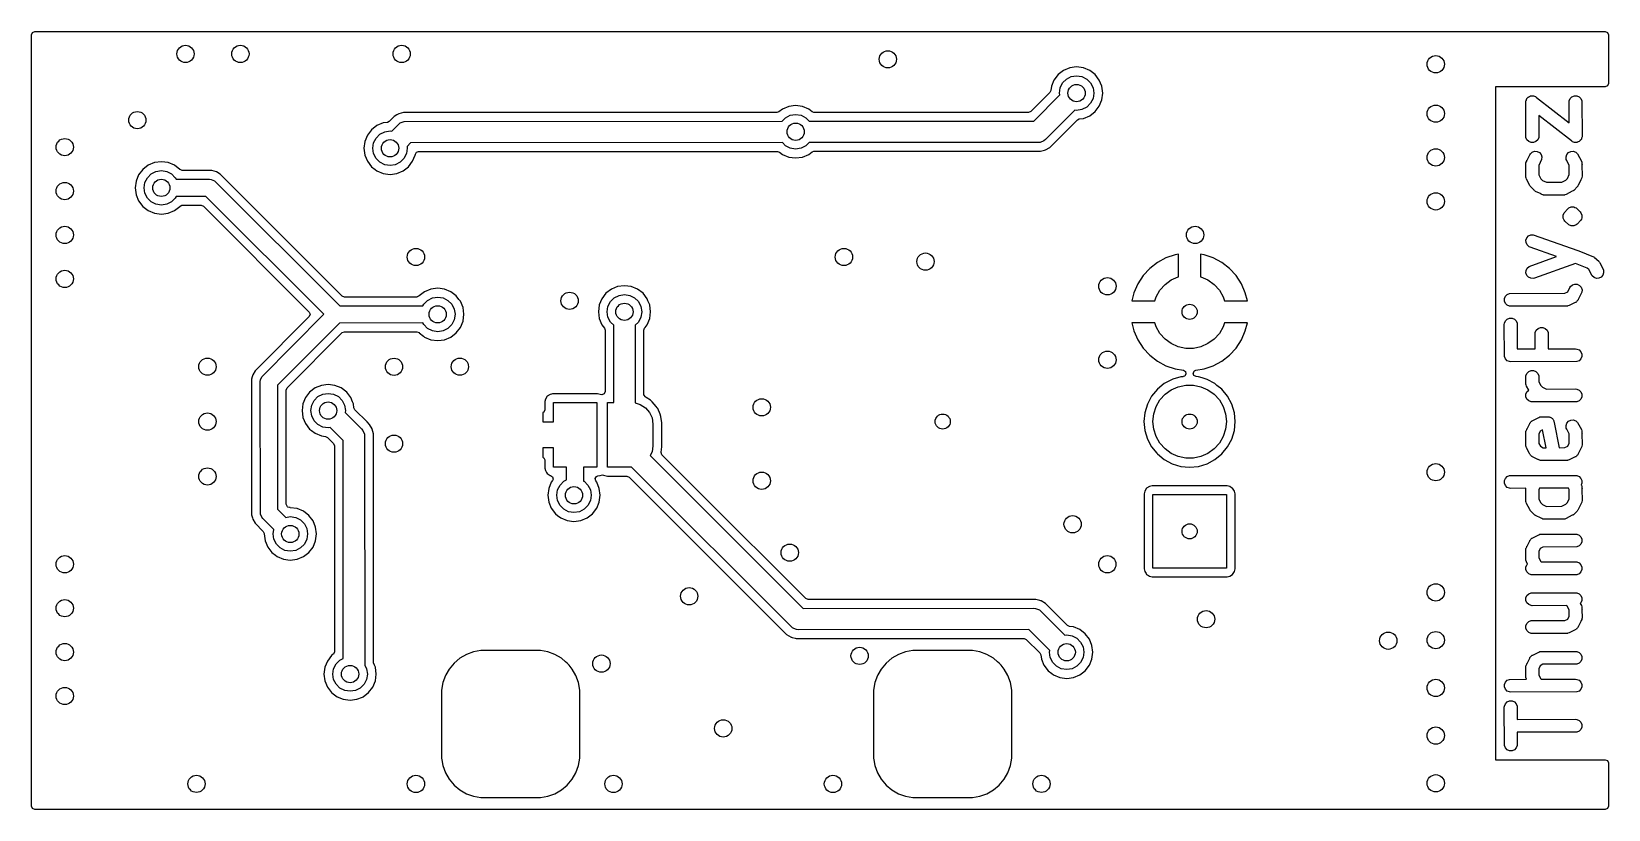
# Model space of a CAD drawing. Extents: x -0.83 to 0.61, y -0.35 to 0.36.
import ezdxf

# ---------------------------------------------------------------- set-up
doc = ezdxf.new("R2010")
doc.units = 0
doc.header["$MEASUREMENT"] = 0
doc.layers.add('BLACK', color=7, linetype='CONTINUOUS')

msp = doc.modelspace()

# ---------------------------------------------------------------- linework, layer by layer
at = {"layer": 'BLACK', "linetype": 'CONTINUOUS'}
for p, q in [((-0.8303, 0.3524), (-0.8294, 0.3544)), ((-0.8303, 0.249), (-0.8303, 0.3524)), ((-0.8294, 0.3544), (-0.8274, 0.3553)), ((-0.8274, 0.3553), (0.6038, 0.3553)), ((0.6038, 0.3553), (0.6058, 0.3544)), ((0.6058, 0.3544), (0.6067, 0.3524)), ((0.6067, 0.3524), (0.6067, 0.3079)), ((0.1101, 0.3199), (0.1052, 0.3161)), ((0.1159, 0.3222), (0.1101, 0.3199)), ((0.122, 0.3231), (0.1159, 0.3222)), ((0.1159, 0.3222), (0.1159, 0.3222)), ((0.1282, 0.3222), (0.122, 0.3231)), ((0.134, 0.3199), (0.1282, 0.3222)), ((0.1389, 0.3161), (0.134, 0.3199)), ((0.099, 0.3054), (0.0985, 0.3016)), ((0.1014, 0.3111), (0.099, 0.3054)), ((0.1052, 0.3161), (0.1014, 0.3111)), ((0.1052, 0.3161), (0.1052, 0.3161)), ((0.1063, 0.2992), (0.1071, 0.3041)), ((0.1071, 0.3041), (0.1093, 0.3085)), ((0.1093, 0.3085), (0.1128, 0.312)), ((0.1128, 0.312), (0.1172, 0.3142)), ((0.1172, 0.3142), (0.122, 0.315)), ((0.122, 0.315), (0.1269, 0.3142)), ((0.1269, 0.3142), (0.1313, 0.312)), ((0.1313, 0.312), (0.1348, 0.3085)), ((0.1348, 0.3085), (0.137, 0.3041)), ((0.137, 0.3041), (0.1378, 0.2992)), ((0.1427, 0.3111), (0.1389, 0.3161)), ((0.1389, 0.3161), (0.1389, 0.3161)), ((0.1451, 0.3054), (0.1427, 0.3111)), ((0.1459, 0.2992), (0.1451, 0.3054)), ((0.6038, 0.305), (0.5037, 0.305)), ((0.5037, 0.305), (0.5037, -0.308)), ((0.6058, 0.3059), (0.6038, 0.305)), ((0.6067, 0.3079), (0.6058, 0.3059)), ((-0.134, 0.2878), (-0.1402, 0.287)), ((-0.1278, 0.287), (-0.134, 0.2878)), ((0.0977, 0.2999), (0.0803, 0.2826)), ((0.083, 0.2738), (0.1066, 0.2976)), ((0.0985, 0.3016), (0.0977, 0.2999)), ((0.1066, 0.2976), (0.1063, 0.2992)), ((0.1348, 0.29), (0.1313, 0.2865)), ((0.137, 0.2943), (0.1348, 0.29)), ((0.1378, 0.2992), (0.137, 0.2943)), ((0.1427, 0.2873), (0.1451, 0.293)), ((0.1451, 0.293), (0.1459, 0.2992)), ((0.5314, 0.2914), (0.5315, 0.2915)), ((0.5315, 0.2913), (0.5314, 0.2914)), ((0.5314, 0.2909), (0.5315, 0.2913)), ((0.5315, 0.2589), (0.5314, 0.2909)), ((0.5315, 0.2921), (0.5319, 0.2928)), ((0.5315, 0.2915), (0.5315, 0.2921)), ((0.5319, 0.2928), (0.5321, 0.2936)), ((0.5321, 0.2936), (0.5323, 0.2939)), ((0.5323, 0.2939), (0.5324, 0.2942)), ((0.5324, 0.2942), (0.533, 0.2948)), ((0.533, 0.2948), (0.5335, 0.2954)), ((0.5335, 0.2954), (0.5338, 0.2956)), ((0.5338, 0.2956), (0.5341, 0.2959)), ((0.5341, 0.2959), (0.5348, 0.2962)), ((0.5348, 0.2962), (0.5355, 0.2966)), ((0.5355, 0.2966), (0.5359, 0.2966)), ((0.5359, 0.2966), (0.5362, 0.2967)), ((0.5362, 0.2967), (0.537, 0.2967)), ((0.537, 0.2967), (0.5378, 0.2968)), ((0.5378, 0.2968), (0.5381, 0.2967)), ((0.5381, 0.2967), (0.5385, 0.2967)), ((0.5385, 0.2967), (0.5392, 0.2964)), ((0.5392, 0.2964), (0.54, 0.2962)), ((0.54, 0.2962), (0.5403, 0.296)), ((0.5403, 0.296), (0.5406, 0.2959)), ((0.5406, 0.2959), (0.5412, 0.2953)), ((0.5412, 0.2953), (0.5709, 0.2721)), ((0.5708, 0.2909), (0.5709, 0.2921)), ((0.5709, 0.2721), (0.5708, 0.2909)), ((0.5709, 0.2921), (0.5718, 0.2942)), ((0.5718, 0.2942), (0.5734, 0.2959)), ((0.5734, 0.2959), (0.5756, 0.2967)), ((0.5756, 0.2967), (0.5779, 0.2967)), ((0.5779, 0.2967), (0.58, 0.2959)), ((0.58, 0.2959), (0.5816, 0.2942)), ((0.5816, 0.2942), (0.5825, 0.2921)), ((0.5825, 0.2921), (0.5826, 0.26)), ((-0.5043, 0.2734), (-0.506, 0.2725)), ((-0.4998, 0.278), (-0.5043, 0.2734)), ((-0.4974, 0.2793), (-0.4998, 0.278)), ((-0.4998, 0.278), (-0.4998, 0.278)), ((-0.4957, 0.2803), (-0.4974, 0.2793)), ((-0.4974, 0.2793), (-0.4974, 0.2793)), ((-0.4912, 0.2815), (-0.4957, 0.2803)), ((-0.4943, 0.272), (-0.4908, 0.2734)), ((-0.151, 0.2815), (-0.4912, 0.2815)), ((-0.4908, 0.2734), (-0.1464, 0.2736)), ((-0.1492, 0.2821), (-0.151, 0.2815)), ((-0.1459, 0.2847), (-0.1492, 0.2821)), ((-0.1464, 0.2736), (-0.1433, 0.2767)), ((-0.1402, 0.287), (-0.1459, 0.2847)), ((-0.1433, 0.2767), (-0.1389, 0.279)), ((-0.1402, 0.287), (-0.1402, 0.287)), ((-0.1389, 0.279), (-0.134, 0.2797)), ((-0.134, 0.2797), (-0.1291, 0.279)), ((-0.1291, 0.279), (-0.1247, 0.2767)), ((-0.1221, 0.2847), (-0.1278, 0.287)), ((-0.1247, 0.2767), (-0.1217, 0.2737)), ((-0.1191, 0.2823), (-0.1221, 0.2847)), ((-0.1217, 0.2737), (0.0296, 0.2738)), ((-0.1173, 0.2817), (-0.1191, 0.2823)), ((0.0783, 0.2817), (-0.1173, 0.2817)), ((0.0296, 0.2738), (0.0314, 0.2737)), ((0.0314, 0.2737), (0.083, 0.2738)), ((0.0803, 0.2826), (0.0783, 0.2817)), ((0.1203, 0.2837), (0.0938, 0.257)), ((0.0977, 0.2498), (0.1228, 0.2749)), ((0.122, 0.2835), (0.1203, 0.2837)), ((0.1269, 0.2842), (0.122, 0.2835)), ((0.1228, 0.2749), (0.1245, 0.2757)), ((0.1245, 0.2757), (0.1282, 0.2762)), ((0.1313, 0.2865), (0.1269, 0.2842)), ((0.1282, 0.2762), (0.134, 0.2786)), ((0.134, 0.2786), (0.1389, 0.2824)), ((0.1389, 0.2824), (0.1427, 0.2873)), ((0.5729, 0.2556), (0.5432, 0.2789)), ((0.5432, 0.2789), (0.5432, 0.26)), ((-0.5243, 0.2609), (-0.5267, 0.2552)), ((-0.5205, 0.2659), (-0.5243, 0.2609)), ((-0.5155, 0.2697), (-0.5205, 0.2659)), ((-0.5205, 0.2659), (-0.5205, 0.2659)), ((-0.5164, 0.2583), (-0.5129, 0.2618)), ((-0.5098, 0.2721), (-0.5155, 0.2697)), ((-0.5129, 0.2618), (-0.5085, 0.264)), ((-0.506, 0.2725), (-0.5098, 0.2721)), ((-0.5085, 0.264), (-0.5036, 0.2648)), ((-0.5036, 0.2648), (-0.502, 0.2645)), ((-0.502, 0.2645), (-0.4958, 0.2707)), ((-0.4958, 0.2707), (-0.4943, 0.272)), ((-0.4943, 0.272), (-0.4943, 0.272)), ((0.5324, 0.2567), (0.5315, 0.2589)), ((0.5431, 0.2589), (0.5422, 0.2567)), ((0.5432, 0.26), (0.5431, 0.2589)), ((0.5825, 0.2589), (0.5822, 0.2581)), ((0.5826, 0.2594), (0.5825, 0.2589)), ((0.5826, 0.26), (0.5826, 0.2597)), ((0.5826, 0.2597), (0.5826, 0.2596)), ((0.5826, 0.2596), (0.5826, 0.2594)), ((-0.8303, 0.2129), (-0.8303, 0.249)), ((-0.5267, 0.2552), (-0.5275, 0.249)), ((-0.5275, 0.249), (-0.5267, 0.2428)), ((-0.5267, 0.2552), (-0.5267, 0.2552)), ((-0.5194, 0.249), (-0.5186, 0.2539)), ((-0.5186, 0.2442), (-0.5194, 0.249)), ((-0.5186, 0.2539), (-0.5164, 0.2583)), ((-0.4879, 0.249), (-0.4886, 0.2442)), ((-0.485, 0.2539), (-0.4881, 0.2507)), ((-0.4881, 0.2507), (-0.4879, 0.249)), ((-0.1461, 0.2541), (-0.485, 0.2539)), ((-0.4805, 0.2435), (-0.4794, 0.2454)), ((-0.4794, 0.2454), (-0.4776, 0.246)), ((-0.4776, 0.246), (-0.1504, 0.246)), ((-0.1504, 0.246), (-0.1486, 0.2454)), ((-0.1486, 0.2454), (-0.1459, 0.2433)), ((-0.1433, 0.2513), (-0.1461, 0.2541)), ((-0.1389, 0.249), (-0.1433, 0.2513)), ((-0.134, 0.2483), (-0.1389, 0.249)), ((-0.1291, 0.249), (-0.134, 0.2483)), ((-0.1247, 0.2513), (-0.1291, 0.249)), ((-0.1218, 0.2542), (-0.1247, 0.2513)), ((-0.1221, 0.2433), (-0.1191, 0.2457)), ((0.0277, 0.2543), (-0.1218, 0.2542)), ((-0.1191, 0.2457), (-0.1173, 0.2463)), ((-0.1173, 0.2463), (0.0892, 0.2463)), ((0.0296, 0.2542), (0.0277, 0.2543)), ((0.0888, 0.2543), (0.0296, 0.2542)), ((0.0923, 0.2558), (0.0888, 0.2543)), ((0.0892, 0.2463), (0.0929, 0.2473)), ((0.0938, 0.257), (0.0923, 0.2558)), ((0.0923, 0.2558), (0.0923, 0.2558)), ((0.0929, 0.2473), (0.0937, 0.2475)), ((0.0937, 0.2475), (0.0977, 0.2498)), ((0.5341, 0.2551), (0.5324, 0.2567)), ((0.5362, 0.2542), (0.5341, 0.2551)), ((0.5355, 0.2439), (0.5372, 0.2455)), ((0.5385, 0.2542), (0.5362, 0.2542)), ((0.5372, 0.2455), (0.5394, 0.2462)), ((0.5406, 0.2551), (0.5385, 0.2542)), ((0.5394, 0.2462), (0.5417, 0.246)), ((0.5422, 0.2567), (0.5406, 0.2551)), ((0.5417, 0.246), (0.5438, 0.245)), ((0.5438, 0.245), (0.5453, 0.2432)), ((0.5688, 0.2432), (0.5703, 0.245)), ((0.5703, 0.245), (0.5723, 0.246)), ((0.5723, 0.246), (0.5746, 0.2462)), ((0.5734, 0.2551), (0.5729, 0.2556)), ((0.5738, 0.255), (0.5734, 0.2551)), ((0.574, 0.2547), (0.5738, 0.255)), ((0.5748, 0.2545), (0.574, 0.2547)), ((0.5746, 0.2462), (0.5768, 0.2455)), ((0.5756, 0.2542), (0.5748, 0.2545)), ((0.5759, 0.2542), (0.5756, 0.2542)), ((0.5763, 0.2541), (0.5759, 0.2542)), ((0.5771, 0.2542), (0.5763, 0.2541)), ((0.5768, 0.2455), (0.5786, 0.2439)), ((0.5779, 0.2542), (0.5771, 0.2542)), ((0.5782, 0.2544), (0.5779, 0.2542)), ((0.5785, 0.2544), (0.5782, 0.2544)), ((0.5792, 0.2548), (0.5785, 0.2544)), ((0.58, 0.2551), (0.5792, 0.2548)), ((0.5802, 0.2554), (0.58, 0.2551)), ((0.5805, 0.2555), (0.5802, 0.2554)), ((0.581, 0.2562), (0.5805, 0.2555)), ((0.5816, 0.2567), (0.581, 0.2562)), ((0.5818, 0.2571), (0.5816, 0.2567)), ((0.582, 0.2573), (0.5818, 0.2571)), ((0.5822, 0.2581), (0.582, 0.2573)), ((-0.7239, 0.2335), (-0.7289, 0.2297)), ((-0.7182, 0.2359), (-0.7239, 0.2335)), ((-0.712, 0.2367), (-0.7182, 0.2359)), ((-0.7182, 0.2359), (-0.7182, 0.2359)), ((-0.7058, 0.2359), (-0.712, 0.2367)), ((-0.7001, 0.2335), (-0.7058, 0.2359)), ((-0.6951, 0.2297), (-0.7001, 0.2335)), ((-0.5267, 0.2428), (-0.5267, 0.2428)), ((-0.5267, 0.2428), (-0.5243, 0.2371)), ((-0.5243, 0.2371), (-0.5205, 0.2322)), ((-0.5205, 0.2322), (-0.5205, 0.2322)), ((-0.5205, 0.2322), (-0.5173, 0.2297)), ((-0.5164, 0.2398), (-0.5186, 0.2442)), ((-0.5129, 0.2363), (-0.5164, 0.2398)), ((-0.5085, 0.234), (-0.5129, 0.2363)), ((-0.5036, 0.2333), (-0.5085, 0.234)), ((-0.4988, 0.234), (-0.5036, 0.2333)), ((-0.4944, 0.2363), (-0.4988, 0.234)), ((-0.4909, 0.2398), (-0.4944, 0.2363)), ((-0.4917, 0.2284), (-0.4868, 0.2322)), ((-0.4886, 0.2442), (-0.4909, 0.2398)), ((-0.4868, 0.2322), (-0.483, 0.2371)), ((-0.483, 0.2371), (-0.4806, 0.2428)), ((-0.4806, 0.2428), (-0.4805, 0.2435)), ((-0.1459, 0.2433), (-0.1402, 0.241)), ((-0.1402, 0.241), (-0.134, 0.2402)), ((-0.134, 0.2402), (-0.1278, 0.241)), ((-0.1278, 0.241), (-0.1221, 0.2433)), ((0.5314, 0.2347), (0.5315, 0.2359)), ((0.5315, 0.2243), (0.5314, 0.2347)), ((0.5315, 0.2359), (0.5316, 0.236)), ((0.5316, 0.2363), (0.5322, 0.2373)), ((0.5316, 0.236), (0.5316, 0.2363)), ((0.5322, 0.2373), (0.5324, 0.238)), ((0.5324, 0.238), (0.5325, 0.2381)), ((0.5325, 0.2381), (0.5349, 0.243)), ((0.5349, 0.243), (0.5355, 0.2439)), ((0.5458, 0.2388), (0.5432, 0.2332)), ((0.5432, 0.2332), (0.5432, 0.2247)), ((0.5453, 0.2432), (0.546, 0.2411)), ((0.546, 0.2411), (0.5458, 0.2388)), ((0.568, 0.2411), (0.5688, 0.2432)), ((0.5682, 0.2388), (0.568, 0.2411)), ((0.5686, 0.2377), (0.5682, 0.2388)), ((0.5708, 0.2334), (0.5686, 0.2377)), ((0.5709, 0.225), (0.5708, 0.2334)), ((0.5786, 0.2439), (0.582, 0.2373)), ((0.582, 0.2373), (0.5824, 0.2363)), ((0.5824, 0.2363), (0.5824, 0.236)), ((0.5824, 0.236), (0.5825, 0.2359)), ((0.5825, 0.2359), (0.5825, 0.2348)), ((0.5825, 0.2348), (0.5826, 0.234)), ((0.5826, 0.234), (0.5825, 0.2338)), ((0.5825, 0.2338), (0.5826, 0.2235)), ((-0.735, 0.2191), (-0.7358, 0.2129)), ((-0.7327, 0.2248), (-0.735, 0.2191)), ((-0.735, 0.2191), (-0.735, 0.2191)), ((-0.7289, 0.2297), (-0.7327, 0.2248)), ((-0.7289, 0.2297), (-0.7289, 0.2297)), ((-0.7277, 0.2129), (-0.727, 0.2178)), ((-0.727, 0.2178), (-0.7247, 0.2221)), ((-0.7247, 0.2221), (-0.7213, 0.2256)), ((-0.7213, 0.2256), (-0.7169, 0.2279)), ((-0.7169, 0.2279), (-0.712, 0.2286)), ((-0.712, 0.2286), (-0.7071, 0.2279)), ((-0.7071, 0.2279), (-0.7027, 0.2256)), ((-0.7027, 0.2256), (-0.6993, 0.2221)), ((-0.6993, 0.2221), (-0.6985, 0.2207)), ((-0.6985, 0.2207), (-0.668, 0.2208)), ((-0.6949, 0.2295), (-0.6951, 0.2297)), ((-0.6951, 0.2297), (-0.6951, 0.2297)), ((-0.6929, 0.2287), (-0.6949, 0.2295)), ((-0.6659, 0.2287), (-0.6929, 0.2287)), ((-0.668, 0.2208), (-0.6665, 0.2206)), ((-0.6665, 0.2206), (-0.6636, 0.2194)), ((-0.6619, 0.2276), (-0.6659, 0.2287)), ((-0.6659, 0.2287), (-0.6659, 0.2287)), ((-0.6636, 0.2194), (-0.5494, 0.1054)), ((-0.6583, 0.2255), (-0.6619, 0.2276)), ((-0.6619, 0.2276), (-0.6619, 0.2276)), ((-0.5854, 0.1525), (-0.6583, 0.2255)), ((-0.6583, 0.2255), (-0.6583, 0.2255)), ((-0.6583, 0.2255), (-0.6583, 0.2255)), ((-0.5173, 0.2297), (-0.5155, 0.2284)), ((-0.5155, 0.2284), (-0.5098, 0.226)), ((-0.5098, 0.226), (-0.5036, 0.2252)), ((-0.5036, 0.2252), (-0.4975, 0.226)), ((-0.4975, 0.226), (-0.4917, 0.2284)), ((0.5315, 0.2242), (0.5315, 0.2243)), ((0.5315, 0.2234), (0.5315, 0.2242)), ((0.5315, 0.2223), (0.5315, 0.2234)), ((0.5316, 0.2221), (0.5315, 0.2223)), ((0.5316, 0.2219), (0.5316, 0.2221)), ((0.5321, 0.2208), (0.5316, 0.2219)), ((0.535, 0.2152), (0.5321, 0.2208)), ((0.5432, 0.2247), (0.5451, 0.2212)), ((0.5451, 0.2212), (0.5466, 0.2197)), ((0.5466, 0.2197), (0.5501, 0.218)), ((0.5501, 0.218), (0.5642, 0.2181)), ((0.5642, 0.2181), (0.5677, 0.2199)), ((0.5677, 0.2199), (0.5692, 0.2215)), ((0.5692, 0.2215), (0.5709, 0.225)), ((0.5815, 0.2201), (0.5792, 0.2152)), ((0.5816, 0.2202), (0.5815, 0.2201)), ((0.5819, 0.2208), (0.5816, 0.2202)), ((0.5824, 0.2219), (0.5819, 0.2208)), ((0.5825, 0.2223), (0.5824, 0.2221)), ((0.5824, 0.2221), (0.5824, 0.2219)), ((0.5826, 0.2235), (0.5825, 0.2223)), ((-0.8303, -0.3504), (-0.8303, 0.2129)), ((-0.7358, 0.2129), (-0.735, 0.2067)), ((-0.735, 0.2067), (-0.735, 0.2067)), ((-0.735, 0.2067), (-0.7327, 0.201)), ((-0.727, 0.208), (-0.7277, 0.2129)), ((-0.7247, 0.2036), (-0.727, 0.208)), ((-0.7213, 0.2001), (-0.7247, 0.2036)), ((-0.6993, 0.2036), (-0.7027, 0.2001)), ((-0.6985, 0.2051), (-0.6993, 0.2036)), ((-0.6714, 0.2051), (-0.6985, 0.2051)), ((-0.5638, 0.0978), (-0.6714, 0.2051)), ((0.5352, 0.2145), (0.535, 0.2152)), ((0.5354, 0.2143), (0.5352, 0.2145)), ((0.5355, 0.2142), (0.5354, 0.2143)), ((0.5356, 0.2141), (0.5355, 0.2142)), ((0.536, 0.2137), (0.5356, 0.2141)), ((0.5389, 0.2108), (0.536, 0.2137)), ((0.5393, 0.2103), (0.5389, 0.2108)), ((0.5396, 0.2102), (0.5393, 0.2103)), ((0.5397, 0.2101), (0.5396, 0.2102)), ((0.5398, 0.21), (0.5397, 0.2101)), ((0.5403, 0.2097), (0.5398, 0.21)), ((0.5452, 0.2074), (0.5403, 0.2097)), ((0.5453, 0.2073), (0.5452, 0.2074)), ((0.5459, 0.207), (0.5453, 0.2073)), ((0.547, 0.2065), (0.5459, 0.207)), ((0.5472, 0.2065), (0.547, 0.2065)), ((0.5474, 0.2064), (0.5472, 0.2065)), ((0.5486, 0.2063), (0.5474, 0.2064)), ((0.5646, 0.2064), (0.5486, 0.2063)), ((0.5647, 0.2063), (0.5646, 0.2064)), ((0.5656, 0.2064), (0.5647, 0.2063)), ((0.5666, 0.2064), (0.5656, 0.2064)), ((0.5668, 0.2065), (0.5666, 0.2064)), ((0.567, 0.2065), (0.5668, 0.2065)), ((0.5681, 0.2069), (0.567, 0.2065)), ((0.5737, 0.2098), (0.5681, 0.2069)), ((0.5744, 0.2101), (0.5737, 0.2098)), ((0.5746, 0.2103), (0.5744, 0.2101)), ((0.5747, 0.2103), (0.5746, 0.2103)), ((0.5748, 0.2105), (0.5747, 0.2103)), ((0.5753, 0.2108), (0.5748, 0.2105)), ((0.5781, 0.2138), (0.5753, 0.2108)), ((0.5786, 0.2142), (0.5781, 0.2138)), ((0.5787, 0.2145), (0.5786, 0.2142)), ((0.5788, 0.2145), (0.5787, 0.2145)), ((0.5789, 0.2147), (0.5788, 0.2145)), ((0.5792, 0.2152), (0.5789, 0.2147)), ((-0.7327, 0.201), (-0.7289, 0.196)), ((-0.7289, 0.196), (-0.7289, 0.196)), ((-0.7289, 0.196), (-0.7289, 0.196)), ((-0.7289, 0.196), (-0.7239, 0.1922)), ((-0.7239, 0.1922), (-0.7182, 0.1899)), ((-0.7169, 0.1979), (-0.7213, 0.2001)), ((-0.7182, 0.1899), (-0.712, 0.189)), ((-0.712, 0.1971), (-0.7169, 0.1979)), ((-0.7071, 0.1979), (-0.712, 0.1971)), ((-0.712, 0.189), (-0.7058, 0.1899)), ((-0.7027, 0.2001), (-0.7071, 0.1979)), ((-0.7058, 0.1899), (-0.7001, 0.1922)), ((-0.7001, 0.1922), (-0.6951, 0.196)), ((-0.6951, 0.196), (-0.695, 0.1962)), ((-0.6951, 0.196), (-0.6951, 0.196)), ((-0.695, 0.1961), (-0.6932, 0.1971)), ((-0.695, 0.1962), (-0.695, 0.1961)), ((-0.6932, 0.1971), (-0.6929, 0.1971)), ((-0.6929, 0.1971), (-0.6757, 0.1971)), ((-0.6757, 0.1971), (-0.6737, 0.1963)), ((-0.6737, 0.1963), (-0.5772, 0.0997)), ((0.5653, 0.188), (0.5662, 0.1902)), ((0.5653, 0.1857), (0.5653, 0.188)), ((0.5653, 0.188), (0.5653, 0.188)), ((0.5653, 0.188), (0.5653, 0.188)), ((0.5662, 0.1902), (0.5697, 0.1939)), ((0.5662, 0.1902), (0.5662, 0.1902)), ((0.5697, 0.1939), (0.5706, 0.1946)), ((0.5706, 0.1946), (0.5727, 0.1955)), ((0.5727, 0.1955), (0.575, 0.1955)), ((0.575, 0.1955), (0.575, 0.1955)), ((0.575, 0.1955), (0.5759, 0.1951)), ((0.5759, 0.1951), (0.5772, 0.1946)), ((0.5772, 0.1946), (0.5772, 0.1946)), ((0.5772, 0.1946), (0.5809, 0.1911)), ((0.5809, 0.1911), (0.5816, 0.1902)), ((0.5816, 0.1902), (0.5816, 0.1902)), ((0.5816, 0.1902), (0.5825, 0.188)), ((0.5825, 0.188), (0.5825, 0.1857)), ((0.5655, 0.1852), (0.5653, 0.1857)), ((0.5662, 0.1836), (0.5655, 0.1852)), ((0.5669, 0.1827), (0.5662, 0.1836)), ((0.5662, 0.1836), (0.5662, 0.1836)), ((0.5706, 0.1792), (0.5669, 0.1827)), ((0.5727, 0.1783), (0.5706, 0.1792)), ((0.5706, 0.1792), (0.5706, 0.1792)), ((0.575, 0.1783), (0.5727, 0.1783)), ((0.5727, 0.1783), (0.5727, 0.1783)), ((0.5772, 0.1792), (0.575, 0.1783)), ((0.5781, 0.1799), (0.5772, 0.1792)), ((0.5816, 0.1836), (0.5781, 0.1799)), ((0.582, 0.1845), (0.5816, 0.1836)), ((0.5825, 0.1857), (0.582, 0.1845)), ((0.5315, 0.1653), (0.5323, 0.1674)), ((0.5316, 0.163), (0.5315, 0.1653)), ((0.5326, 0.1609), (0.5316, 0.163)), ((0.5323, 0.1674), (0.5338, 0.1691)), ((0.5343, 0.1593), (0.5326, 0.1609)), ((0.5338, 0.1691), (0.5359, 0.1701)), ((0.5353, 0.1588), (0.5343, 0.1593)), ((0.5593, 0.1503), (0.5353, 0.1588)), ((0.5359, 0.1701), (0.5382, 0.1702)), ((0.5382, 0.1702), (0.5787, 0.1559)), ((-0.5471, 0.1143), (-0.5854, 0.1525)), ((0.1957, 0.1449), (0.1887, 0.1395)), ((0.2034, 0.1491), (0.1957, 0.1449)), ((0.1957, 0.1449), (0.1957, 0.1449)), ((0.2118, 0.152), (0.2034, 0.1491)), ((0.215, 0.1525), (0.2118, 0.152)), ((0.215, 0.1319), (0.215, 0.1525)), ((0.2382, 0.152), (0.235, 0.1525)), ((0.235, 0.1525), (0.235, 0.1319)), ((0.2466, 0.1491), (0.2382, 0.152)), ((0.2543, 0.1449), (0.2466, 0.1491)), ((0.2613, 0.1395), (0.2543, 0.1449)), ((0.2543, 0.1449), (0.2543, 0.1449)), ((0.5343, 0.1413), (0.5593, 0.1503)), ((0.5765, 0.1441), (0.5393, 0.1307)), ((0.5873, 0.1398), (0.5765, 0.1441)), ((0.5787, 0.1559), (0.5797, 0.1554)), ((0.5797, 0.1554), (0.5798, 0.1554)), ((0.5798, 0.1554), (0.593, 0.1502)), ((0.593, 0.1502), (0.594, 0.1497)), ((0.594, 0.1497), (0.594, 0.1496)), ((0.594, 0.1496), (0.594, 0.1496)), ((0.594, 0.1496), (0.5978, 0.1461)), ((0.5978, 0.1461), (0.5981, 0.1456)), ((0.5981, 0.1456), (0.5982, 0.1455)), ((0.5982, 0.1455), (0.5983, 0.1454)), ((0.5983, 0.1454), (0.5985, 0.1452)), ((0.5985, 0.1452), (0.5988, 0.1445)), ((0.5988, 0.1445), (0.6017, 0.1389)), ((0.1827, 0.133), (0.1778, 0.1255)), ((0.1887, 0.1395), (0.1827, 0.133)), ((0.2083, 0.129), (0.2147, 0.1318)), ((0.2147, 0.1318), (0.215, 0.1319)), ((0.235, 0.1319), (0.2353, 0.1318)), ((0.2353, 0.1318), (0.2417, 0.129)), ((0.2673, 0.133), (0.2613, 0.1395)), ((0.2722, 0.1255), (0.2673, 0.133)), ((0.5315, 0.1354), (0.5316, 0.1377)), ((0.5323, 0.1332), (0.5315, 0.1354)), ((0.5316, 0.1377), (0.5326, 0.1398)), ((0.5338, 0.1315), (0.5323, 0.1332)), ((0.5326, 0.1398), (0.5343, 0.1413)), ((0.5359, 0.1305), (0.5338, 0.1315)), ((0.5382, 0.1304), (0.5359, 0.1305)), ((0.5393, 0.1307), (0.5382, 0.1304)), ((0.5887, 0.1386), (0.5873, 0.1398)), ((0.5917, 0.1327), (0.5887, 0.1386)), ((0.5935, 0.1311), (0.5917, 0.1327)), ((0.5957, 0.1304), (0.5935, 0.1311)), ((0.598, 0.1306), (0.5957, 0.1304)), ((0.6, 0.1316), (0.598, 0.1306)), ((0.6015, 0.1334), (0.6, 0.1316)), ((0.6022, 0.1355), (0.6015, 0.1334)), ((0.6017, 0.1389), (0.6021, 0.1378)), ((0.6021, 0.1378), (0.6022, 0.1355)), ((-0.4721, 0.1183), (-0.477, 0.1145)), ((-0.4663, 0.1207), (-0.4721, 0.1183)), ((-0.4602, 0.1215), (-0.4663, 0.1207)), ((-0.4663, 0.1207), (-0.4663, 0.1207)), ((-0.454, 0.1207), (-0.4602, 0.1215)), ((-0.4482, 0.1183), (-0.454, 0.1207)), ((-0.4433, 0.1145), (-0.4482, 0.1183)), ((-0.3069, 0.1169), (-0.3107, 0.1119)), ((-0.3019, 0.1207), (-0.3069, 0.1169)), ((-0.3069, 0.1169), (-0.3069, 0.1169)), ((-0.2962, 0.123), (-0.3019, 0.1207)), ((-0.2993, 0.1127), (-0.2949, 0.115)), ((-0.29, 0.1238), (-0.2962, 0.123)), ((-0.2962, 0.123), (-0.2962, 0.123)), ((-0.2949, 0.115), (-0.29, 0.1157)), ((-0.2838, 0.123), (-0.29, 0.1238)), ((-0.29, 0.1157), (-0.2851, 0.115)), ((-0.2851, 0.115), (-0.2807, 0.1127)), ((-0.2781, 0.1207), (-0.2838, 0.123)), ((-0.2731, 0.1169), (-0.2781, 0.1207)), ((-0.2693, 0.1119), (-0.2731, 0.1169)), ((-0.2731, 0.1169), (-0.2731, 0.1169)), ((0.1743, 0.1174), (0.1724, 0.11)), ((0.1778, 0.1255), (0.1743, 0.1174)), ((0.1944, 0.1136), (0.1979, 0.1197)), ((0.1979, 0.1197), (0.2026, 0.1249)), ((0.2026, 0.1249), (0.2083, 0.129)), ((0.2417, 0.129), (0.2474, 0.1249)), ((0.2474, 0.1249), (0.2521, 0.1197)), ((0.2521, 0.1197), (0.2556, 0.1136)), ((0.2757, 0.1174), (0.2722, 0.1255)), ((0.2776, 0.11), (0.2757, 0.1174)), ((0.5127, 0.1142), (0.5144, 0.1159)), ((0.5144, 0.1159), (0.5165, 0.1168)), ((0.5165, 0.1168), (0.567, 0.1169)), ((0.567, 0.1169), (0.5696, 0.1182)), ((0.5696, 0.1182), (0.5714, 0.122)), ((0.5714, 0.122), (0.572, 0.123)), ((0.572, 0.123), (0.5738, 0.1245)), ((0.5738, 0.1245), (0.576, 0.1253)), ((0.576, 0.1253), (0.5783, 0.1251)), ((0.5783, 0.1251), (0.5803, 0.1241)), ((0.5824, 0.1178), (0.5792, 0.1111)), ((0.5803, 0.1241), (0.5818, 0.1223)), ((0.5818, 0.1223), (0.5826, 0.1201)), ((0.5826, 0.1201), (0.5824, 0.1178)), ((-0.5494, 0.1054), (-0.4736, 0.1055)), ((-0.5451, 0.1134), (-0.5471, 0.1143)), ((-0.4793, 0.1134), (-0.5451, 0.1134)), ((-0.4789, 0.1135), (-0.4793, 0.1134)), ((-0.4772, 0.1145), (-0.4789, 0.1135)), ((-0.477, 0.1145), (-0.4772, 0.1144)), ((-0.4772, 0.1144), (-0.4772, 0.1145)), ((-0.4736, 0.1055), (-0.4729, 0.1069)), ((-0.4729, 0.1069), (-0.4694, 0.1104)), ((-0.4694, 0.1104), (-0.465, 0.1127)), ((-0.465, 0.1127), (-0.4602, 0.1134)), ((-0.4602, 0.1134), (-0.4553, 0.1127)), ((-0.4553, 0.1127), (-0.4509, 0.1104)), ((-0.4509, 0.1104), (-0.4474, 0.1069)), ((-0.4474, 0.1069), (-0.4452, 0.1025)), ((-0.4452, 0.1025), (-0.4444, 0.0977)), ((-0.4408, 0.1113), (-0.4433, 0.1145)), ((-0.4433, 0.1145), (-0.4433, 0.1145)), ((-0.4395, 0.1096), (-0.4408, 0.1113)), ((-0.4371, 0.1039), (-0.4395, 0.1096)), ((-0.4363, 0.0977), (-0.4371, 0.1039)), ((-0.313, 0.1062), (-0.3138, 0.1)), ((-0.3107, 0.1119), (-0.313, 0.1062)), ((-0.313, 0.1062), (-0.313, 0.1062)), ((-0.3057, 0.1), (-0.305, 0.1049)), ((-0.305, 0.1049), (-0.3027, 0.1093)), ((-0.3027, 0.1093), (-0.2993, 0.1127)), ((-0.2807, 0.1127), (-0.2773, 0.1093)), ((-0.2773, 0.1093), (-0.275, 0.1049)), ((-0.275, 0.1049), (-0.2743, 0.1)), ((-0.2686, 0.11), (-0.2693, 0.1119)), ((-0.267, 0.1062), (-0.2686, 0.11)), ((-0.2662, 0.1), (-0.267, 0.1062)), ((0.1724, 0.11), (0.1933, 0.11)), ((0.1933, 0.11), (0.1944, 0.1136)), ((0.2556, 0.1136), (0.2567, 0.11)), ((0.2567, 0.11), (0.2776, 0.11)), ((0.5119, 0.1121), (0.5127, 0.1142)), ((0.5119, 0.1098), (0.5119, 0.1121)), ((0.5127, 0.1077), (0.5119, 0.1098)), ((0.5144, 0.1061), (0.5127, 0.1077)), ((0.5165, 0.1052), (0.5144, 0.1061)), ((0.5177, 0.1051), (0.5165, 0.1052)), ((0.5673, 0.1052), (0.5177, 0.1051)), ((0.5675, 0.1051), (0.5673, 0.1052)), ((0.5684, 0.1052), (0.5675, 0.1051)), ((0.5694, 0.1052), (0.5684, 0.1052)), ((0.5696, 0.1053), (0.5694, 0.1052)), ((0.5698, 0.1053), (0.5696, 0.1053)), ((0.5709, 0.1057), (0.5698, 0.1053)), ((0.5763, 0.1085), (0.5709, 0.1057)), ((0.5768, 0.1086), (0.5763, 0.1085)), ((0.5771, 0.1089), (0.5768, 0.1086)), ((0.5775, 0.1091), (0.5771, 0.1089)), ((0.578, 0.1097), (0.5775, 0.1091)), ((0.5786, 0.1102), (0.578, 0.1097)), ((0.5789, 0.1107), (0.5786, 0.1102)), ((0.579, 0.1109), (0.5789, 0.1107)), ((0.5791, 0.1109), (0.579, 0.1109)), ((0.5792, 0.1111), (0.5791, 0.1109)), ((-0.5772, 0.0956), (-0.6266, 0.0462)), ((-0.6205, 0.0409), (-0.5638, 0.0978)), ((-0.5497, 0.0898), (-0.6063, 0.0331)), ((-0.5772, 0.0997), (-0.5763, 0.0977)), ((-0.5763, 0.0977), (-0.5772, 0.0956)), ((-0.4737, 0.0899), (-0.5497, 0.0898)), ((-0.4729, 0.0884), (-0.4737, 0.0899)), ((-0.4694, 0.0849), (-0.4729, 0.0884)), ((-0.4474, 0.0884), (-0.4509, 0.0849)), ((-0.4452, 0.0928), (-0.4474, 0.0884)), ((-0.4444, 0.0977), (-0.4452, 0.0928)), ((-0.4395, 0.0858), (-0.4371, 0.0915)), ((-0.4371, 0.0915), (-0.4363, 0.0977)), ((-0.3138, 0.1), (-0.313, 0.0938)), ((-0.313, 0.0938), (-0.313, 0.0938)), ((-0.313, 0.0938), (-0.3107, 0.0881)), ((-0.3107, 0.0881), (-0.3083, 0.0851)), ((-0.305, 0.0951), (-0.3057, 0.1)), ((-0.3027, 0.0907), (-0.305, 0.0951)), ((-0.2998, 0.0878), (-0.3027, 0.0907)), ((-0.2997, 0.0174), (-0.2998, 0.0878)), ((-0.2773, 0.0907), (-0.2803, 0.0877)), ((-0.2803, 0.0877), (-0.2802, 0.017)), ((-0.275, 0.0951), (-0.2773, 0.0907)), ((-0.2743, 0.1), (-0.275, 0.0951)), ((-0.2711, 0.0858), (-0.2693, 0.0881)), ((-0.2693, 0.0881), (-0.267, 0.0938)), ((-0.267, 0.0938), (-0.2662, 0.1)), ((0.1724, 0.09), (0.1743, 0.0826)), ((0.1933, 0.09), (0.1724, 0.09)), ((0.1944, 0.0864), (0.1933, 0.09)), ((0.1979, 0.0803), (0.1944, 0.0864)), ((0.2556, 0.0864), (0.2521, 0.0803)), ((0.2567, 0.09), (0.2556, 0.0864)), ((0.2776, 0.09), (0.2567, 0.09)), ((0.2757, 0.0826), (0.2776, 0.09)), ((0.5117, 0.0885), (0.5119, 0.0896)), ((0.5119, 0.0592), (0.5117, 0.0885)), ((0.5119, 0.0896), (0.5127, 0.0917)), ((0.5127, 0.0917), (0.5144, 0.0934)), ((0.5144, 0.0934), (0.5165, 0.0943)), ((0.5165, 0.0943), (0.5188, 0.0943)), ((0.5188, 0.0943), (0.5209, 0.0934)), ((0.5209, 0.0934), (0.5226, 0.0917)), ((0.5226, 0.0917), (0.5234, 0.0896)), ((0.5234, 0.0896), (0.5235, 0.0662)), ((-0.5974, 0.0308), (-0.5471, 0.0811)), ((-0.5471, 0.0811), (-0.5451, 0.0819)), ((-0.5451, 0.0819), (-0.4793, 0.0819)), ((-0.4793, 0.0819), (-0.4772, 0.0811)), ((-0.4772, 0.0811), (-0.4771, 0.0809)), ((-0.4771, 0.0809), (-0.477, 0.0808)), ((-0.477, 0.0808), (-0.4731, 0.0778)), ((-0.4731, 0.0778), (-0.4721, 0.077)), ((-0.4721, 0.077), (-0.4663, 0.0746)), ((-0.465, 0.0827), (-0.4694, 0.0849)), ((-0.4663, 0.0746), (-0.4602, 0.0738)), ((-0.4602, 0.0819), (-0.465, 0.0827)), ((-0.4553, 0.0827), (-0.4602, 0.0819)), ((-0.4602, 0.0738), (-0.454, 0.0746)), ((-0.4509, 0.0849), (-0.4553, 0.0827)), ((-0.454, 0.0746), (-0.4482, 0.077)), ((-0.4482, 0.077), (-0.4433, 0.0808)), ((-0.4433, 0.0808), (-0.4395, 0.0858)), ((-0.3083, 0.0851), (-0.3077, 0.0833)), ((-0.3077, 0.0833), (-0.3077, 0.0273)), ((-0.2723, 0.0833), (-0.2717, 0.0851)), ((-0.2723, 0.0249), (-0.2723, 0.0833)), ((-0.2717, 0.0851), (-0.2711, 0.0858)), ((0.1743, 0.0826), (0.1778, 0.0745)), ((0.1778, 0.0745), (0.1827, 0.067)), ((0.2026, 0.0751), (0.1979, 0.0803)), ((0.2083, 0.071), (0.2026, 0.0751)), ((0.2474, 0.0751), (0.2417, 0.071)), ((0.2521, 0.0803), (0.2474, 0.0751)), ((0.2673, 0.067), (0.2722, 0.0745)), ((0.2722, 0.0745), (0.2757, 0.0826)), ((0.5399, 0.08), (0.54, 0.0812)), ((0.5399, 0.0662), (0.5399, 0.08)), ((0.54, 0.0812), (0.5409, 0.0833)), ((0.5409, 0.0833), (0.5425, 0.0849)), ((0.5425, 0.0849), (0.5446, 0.0858)), ((0.5446, 0.0858), (0.5469, 0.0858)), ((0.5469, 0.0858), (0.5491, 0.0849)), ((0.5491, 0.0849), (0.5507, 0.0833)), ((0.5507, 0.0833), (0.5516, 0.0812)), ((0.5516, 0.0812), (0.5516, 0.0662)), ((0.1827, 0.067), (0.1887, 0.0605)), ((0.1887, 0.0605), (0.1957, 0.0551)), ((0.2147, 0.0682), (0.2083, 0.071)), ((0.2215, 0.0667), (0.2147, 0.0682)), ((0.2285, 0.0667), (0.2215, 0.0667)), ((0.2353, 0.0682), (0.2285, 0.0667)), ((0.2417, 0.071), (0.2353, 0.0682)), ((0.2543, 0.0551), (0.2613, 0.0605)), ((0.2613, 0.0605), (0.2673, 0.067)), ((0.5127, 0.0571), (0.5119, 0.0592)), ((0.5235, 0.0662), (0.5399, 0.0662)), ((0.5516, 0.0662), (0.5767, 0.0663)), ((0.5767, 0.0663), (0.5779, 0.0661)), ((0.5779, 0.0661), (0.58, 0.0653)), ((0.58, 0.0653), (0.5816, 0.0636)), ((0.5816, 0.0636), (0.5825, 0.0615)), ((0.5825, 0.0592), (0.5816, 0.0571)), ((0.5825, 0.0615), (0.5825, 0.0592)), ((-0.6266, 0.0462), (-0.6287, 0.0426)), ((0.1957, 0.0551), (0.1957, 0.0551)), ((0.1957, 0.0551), (0.2034, 0.0509)), ((0.2034, 0.0509), (0.2118, 0.048)), ((0.2118, 0.048), (0.2193, 0.0467)), ((0.2193, 0.0467), (0.2212, 0.0456)), ((0.2217, 0.0434), (0.2205, 0.0415)), ((0.2212, 0.0456), (0.2217, 0.0434)), ((0.2283, 0.0442), (0.2293, 0.0461)), ((0.2289, 0.042), (0.2283, 0.0442)), ((0.2293, 0.0461), (0.2307, 0.0467)), ((0.2307, 0.0467), (0.2382, 0.048)), ((0.2382, 0.048), (0.2466, 0.0509)), ((0.2466, 0.0509), (0.2543, 0.0551)), ((0.2543, 0.0551), (0.2543, 0.0551)), ((0.5144, 0.0554), (0.5127, 0.0571)), ((0.5165, 0.0546), (0.5144, 0.0554)), ((0.5177, 0.0544), (0.5165, 0.0546)), ((0.5779, 0.0546), (0.5177, 0.0544)), ((0.5315, 0.0418), (0.5324, 0.0439)), ((0.5324, 0.0439), (0.5341, 0.0456)), ((0.5341, 0.0456), (0.5362, 0.0465)), ((0.5362, 0.0465), (0.5385, 0.0465)), ((0.5385, 0.0465), (0.5406, 0.0456)), ((0.5406, 0.0456), (0.5422, 0.0439)), ((0.5422, 0.0439), (0.5431, 0.0418)), ((0.58, 0.0554), (0.5779, 0.0546)), ((0.5816, 0.0571), (0.58, 0.0554)), ((-0.6292, 0.0408), (-0.6298, 0.0386)), ((-0.6298, 0.0386), (-0.6298, -0.0808)), ((-0.6287, 0.0426), (-0.6292, 0.0408)), ((-0.6287, 0.0426), (-0.6287, 0.0426)), ((-0.6219, 0.0365), (-0.6217, 0.038)), ((-0.6217, -0.0844), (-0.6219, 0.0365)), ((-0.6217, 0.038), (-0.6205, 0.0409)), ((-0.6063, 0.0331), (-0.6061, -0.0798)), ((-0.5982, 0.0287), (-0.5974, 0.0308)), ((-0.5719, 0.0307), (-0.5769, 0.0269)), ((-0.5662, 0.033), (-0.5719, 0.0307)), ((-0.56, 0.0338), (-0.5662, 0.033)), ((-0.5662, 0.033), (-0.5662, 0.033)), ((-0.5538, 0.033), (-0.56, 0.0338)), ((-0.5481, 0.0307), (-0.5538, 0.033)), ((-0.5431, 0.0269), (-0.5481, 0.0307)), ((0.1956, 0.0294), (0.1904, 0.0231)), ((0.2019, 0.0346), (0.1956, 0.0294)), ((0.1956, 0.0294), (0.1956, 0.0294)), ((0.2091, 0.0384), (0.2019, 0.0346)), ((0.2026, 0.0249), (0.2083, 0.029)), ((0.2083, 0.029), (0.2147, 0.0318)), ((0.2096, 0.0386), (0.2091, 0.0384)), ((0.2169, 0.0408), (0.2096, 0.0386)), ((0.2147, 0.0318), (0.2215, 0.0333)), ((0.2187, 0.0409), (0.2169, 0.0408)), ((0.2191, 0.041), (0.2187, 0.0409)), ((0.2205, 0.0415), (0.2191, 0.041)), ((0.2215, 0.0333), (0.2285, 0.0333)), ((0.2285, 0.0333), (0.2353, 0.0318)), ((0.2309, 0.041), (0.2289, 0.042)), ((0.2331, 0.0408), (0.2309, 0.041)), ((0.2365, 0.0397), (0.2331, 0.0408)), ((0.2353, 0.0318), (0.2417, 0.029)), ((0.2409, 0.0384), (0.2365, 0.0397)), ((0.2481, 0.0346), (0.2409, 0.0384)), ((0.2409, 0.0384), (0.2409, 0.0384)), ((0.2409, 0.0384), (0.2409, 0.0384)), ((0.2417, 0.029), (0.2474, 0.0249)), ((0.2499, 0.033), (0.2481, 0.0346)), ((0.2544, 0.0294), (0.2499, 0.033)), ((0.2596, 0.0231), (0.2544, 0.0294)), ((0.5314, 0.0407), (0.5315, 0.0418)), ((0.5315, 0.0359), (0.5314, 0.0407)), ((0.5315, 0.0358), (0.5315, 0.0359)), ((0.5315, 0.0351), (0.5315, 0.0358)), ((0.5315, 0.0339), (0.5315, 0.0351)), ((0.5316, 0.0337), (0.5315, 0.0339)), ((0.5316, 0.0335), (0.5316, 0.0337)), ((0.5321, 0.0324), (0.5316, 0.0335)), ((0.534, 0.0286), (0.5321, 0.0324)), ((0.5431, 0.0418), (0.5432, 0.0363)), ((0.5432, 0.0363), (0.5451, 0.0328)), ((0.5451, 0.0328), (0.5466, 0.0313)), ((0.5466, 0.0313), (0.5501, 0.0296)), ((0.5501, 0.0296), (0.5767, 0.0297)), ((0.5767, 0.0297), (0.5779, 0.0296)), ((0.5779, 0.0296), (0.58, 0.0287)), ((-0.5982, 0.01), (-0.5982, 0.0287)), ((-0.583, 0.0162), (-0.5838, 0.01)), ((-0.5807, 0.0219), (-0.583, 0.0162)), ((-0.583, 0.0162), (-0.583, 0.0162)), ((-0.5769, 0.0269), (-0.5807, 0.0219)), ((-0.5769, 0.0269), (-0.5769, 0.0269)), ((-0.5757, 0.01), (-0.575, 0.0149)), ((-0.575, 0.0149), (-0.5727, 0.0193)), ((-0.5727, 0.0193), (-0.5693, 0.0227)), ((-0.5693, 0.0227), (-0.5649, 0.025)), ((-0.5649, 0.025), (-0.56, 0.0257)), ((-0.56, 0.0257), (-0.5551, 0.025)), ((-0.5551, 0.025), (-0.5507, 0.0227)), ((-0.5507, 0.0227), (-0.5473, 0.0193)), ((-0.5473, 0.0193), (-0.545, 0.0149)), ((-0.545, 0.0149), (-0.5443, 0.01)), ((-0.5412, 0.0243), (-0.5431, 0.0269)), ((-0.5431, 0.0269), (-0.5431, 0.0269)), ((-0.5393, 0.0219), (-0.5412, 0.0243)), ((-0.5377, 0.0181), (-0.5393, 0.0219)), ((-0.537, 0.0162), (-0.5377, 0.0181)), ((-0.5365, 0.0124), (-0.537, 0.0162)), ((-0.3621, 0.0205), (-0.3626, 0.0182)), ((-0.3626, 0.0182), (-0.3626, 0.0107)), ((-0.3604, 0.0231), (-0.3621, 0.0205)), ((-0.3578, 0.0248), (-0.3604, 0.0231)), ((-0.3604, 0.0231), (-0.3604, 0.0231)), ((-0.3566, 0.0251), (-0.3578, 0.0248)), ((-0.3555, 0.0253), (-0.3566, 0.0251)), ((-0.3145, 0.0253), (-0.3555, 0.0253)), ((-0.3547, -0.0003), (-0.3547, 0.0174)), ((-0.3547, 0.0174), (-0.3153, 0.0174)), ((-0.3153, 0.0174), (-0.3153, -0.0416)), ((-0.3134, 0.0251), (-0.3145, 0.0253)), ((-0.3122, 0.0248), (-0.3134, 0.0251)), ((-0.312, 0.0247), (-0.3122, 0.0248)), ((-0.3106, 0.0244), (-0.312, 0.0248)), ((-0.312, 0.0248), (-0.312, 0.0247)), ((-0.3086, 0.0252), (-0.3106, 0.0244)), ((-0.3077, 0.0273), (-0.3086, 0.0252)), ((-0.3055, -0.0416), (-0.3055, 0.0174)), ((-0.3055, 0.0174), (-0.2997, 0.0174)), ((-0.2802, 0.017), (-0.2756, 0.0156)), ((-0.2756, 0.0156), (-0.2709, 0.0126)), ((-0.2722, 0.0243), (-0.2723, 0.0249)), ((-0.2709, 0.0225), (-0.2722, 0.0243)), ((-0.2701, 0.0219), (-0.2709, 0.0225)), ((-0.2664, 0.0196), (-0.2701, 0.0219)), ((-0.2651, 0.0184), (-0.2664, 0.0196)), ((-0.2647, 0.0181), (-0.2651, 0.0184)), ((-0.261, 0.0138), (-0.2647, 0.0181)), ((-0.2647, 0.0181), (-0.2647, 0.0181)), ((0.1866, 0.0159), (0.1842, 0.0081)), ((0.1904, 0.0231), (0.1866, 0.0159)), ((0.1944, 0.0136), (0.1979, 0.0197)), ((0.1979, 0.0197), (0.2026, 0.0249)), ((0.2474, 0.0249), (0.2521, 0.0197)), ((0.2521, 0.0197), (0.2556, 0.0136)), ((0.2634, 0.0159), (0.2596, 0.0231)), ((0.2658, 0.0081), (0.2634, 0.0159)), ((0.5315, 0.0249), (0.5324, 0.0271)), ((0.5315, 0.0226), (0.5315, 0.0249)), ((0.5324, 0.0205), (0.5315, 0.0226)), ((0.5324, 0.0271), (0.534, 0.0286)), ((0.5341, 0.0189), (0.5324, 0.0205)), ((0.5362, 0.018), (0.5341, 0.0189)), ((0.5373, 0.0179), (0.5362, 0.018)), ((0.5779, 0.018), (0.5373, 0.0179)), ((0.58, 0.0189), (0.5779, 0.018)), ((0.58, 0.0287), (0.5816, 0.0271)), ((0.5816, 0.0205), (0.58, 0.0189)), ((0.5816, 0.0271), (0.5825, 0.0249)), ((0.5825, 0.0226), (0.5816, 0.0205)), ((0.5825, 0.0249), (0.5825, 0.0226)), ((-0.5982, -0.0751), (-0.5982, 0.01)), ((-0.5838, 0.01), (-0.583, 0.0038)), ((-0.583, 0.0038), (-0.583, 0.0038)), ((-0.583, 0.0038), (-0.5807, -0.0019)), ((-0.575, 0.0051), (-0.5757, 0.01)), ((-0.5727, 0.0007), (-0.575, 0.0051)), ((-0.5693, -0.0027), (-0.5727, 0.0007)), ((-0.5443, 0.01), (-0.5445, 0.0083)), ((-0.5445, 0.0083), (-0.5296, -0.0065)), ((-0.5356, 0.0107), (-0.5365, 0.0124)), ((-0.5246, -0.0003), (-0.5356, 0.0107)), ((-0.3634, 0.0086), (-0.3645, 0.0082)), ((-0.3645, 0.0082), (-0.3645, -0.0003)), ((-0.3626, 0.0107), (-0.3634, 0.0086)), ((-0.2709, 0.0126), (-0.2673, 0.0084)), ((-0.2673, 0.0084), (-0.2649, 0.0033)), ((-0.2649, 0.0033), (-0.2641, -0.0023)), ((-0.2601, 0.0124), (-0.261, 0.0138)), ((-0.2597, 0.0118), (-0.2601, 0.0124)), ((-0.2574, 0.0067), (-0.2597, 0.0118)), ((-0.2567, 0.0045), (-0.2574, 0.0067)), ((-0.2559, -0.0011), (-0.2567, 0.0045)), ((0.1842, 0.0081), (0.1834, 0)), ((0.1834, 0), (0.1842, -0.0081)), ((0.1915, 0), (0.1923, 0.007)), ((0.1923, -0.007), (0.1915, 0)), ((0.1923, 0.007), (0.1944, 0.0136)), ((0.2556, 0.0136), (0.2577, 0.007)), ((0.2577, 0.007), (0.2585, 0)), ((0.2585, 0), (0.2577, -0.007)), ((0.2666, 0), (0.2658, 0.0081)), ((0.2658, -0.0081), (0.2666, 0)), ((0.536, -0.0002), (0.5365, 0.0003)), ((0.5365, 0.0003), (0.5369, 0.0005)), ((0.5369, 0.0005), (0.5372, 0.0008)), ((0.5372, 0.0008), (0.5378, 0.001)), ((0.5378, 0.001), (0.5431, 0.0038)), ((0.5431, 0.0038), (0.5442, 0.0042)), ((0.5442, 0.0042), (0.5444, 0.0042)), ((0.5444, 0.0042), (0.5446, 0.0043)), ((0.5446, 0.0043), (0.5459, 0.0043)), ((0.5459, 0.0043), (0.5465, 0.0043)), ((0.5465, 0.0043), (0.5466, 0.0043)), ((0.5466, 0.0043), (0.5514, 0.0044)), ((0.5514, 0.0044), (0.5514, 0.0044)), ((0.5514, 0.0044), (0.5514, 0.0044)), ((0.5514, 0.0044), (0.5514, 0.0044)), ((0.5514, 0.0044), (0.5525, 0.0043)), ((0.5525, 0.0043), (0.5531, 0.0041)), ((0.5531, 0.0041), (0.5537, 0.0039)), ((0.5537, 0.0039), (0.5541, 0.0036)), ((0.5541, 0.0036), (0.5547, 0.0034)), ((0.5547, 0.0034), (0.5551, 0.003)), ((0.5551, 0.003), (0.5556, 0.0027)), ((0.5556, 0.0027), (0.5559, 0.0022)), ((0.5559, 0.0022), (0.5563, 0.0018)), ((0.5563, 0.0018), (0.5565, 0.0012)), ((0.5565, 0.0012), (0.5569, 0.0007)), ((0.5569, 0.0007), (0.557, 0.0002)), ((0.557, 0.0002), (0.5572, -0.0004)), ((0.5688, -0.0014), (0.5703, 0.0003)), ((0.5703, 0.0003), (0.5723, 0.0014)), ((0.5723, 0.0014), (0.5746, 0.0015)), ((0.5746, 0.0015), (0.5768, 0.0008)), ((0.5768, 0.0008), (0.5786, -0.0007)), ((-0.5807, -0.0019), (-0.5769, -0.0069)), ((-0.5769, -0.0069), (-0.5769, -0.0069)), ((-0.5769, -0.0069), (-0.5752, -0.0081)), ((-0.5752, -0.0081), (-0.5719, -0.0107)), ((-0.5719, -0.0107), (-0.5662, -0.013)), ((-0.5649, -0.005), (-0.5693, -0.0027)), ((-0.5662, -0.013), (-0.5624, -0.0135)), ((-0.56, -0.0057), (-0.5649, -0.005)), ((-0.5624, -0.0135), (-0.5607, -0.0144)), ((-0.5607, -0.0144), (-0.5551, -0.0199)), ((-0.5583, -0.0055), (-0.56, -0.0057)), ((-0.5464, -0.0173), (-0.5583, -0.0055)), ((-0.5296, -0.0065), (-0.5284, -0.008)), ((-0.5284, -0.008), (-0.5269, -0.0115)), ((-0.5269, -0.0115), (-0.5269, -0.0116)), ((-0.5269, -0.0116), (-0.5267, -0.2218)), ((-0.5224, -0.0026), (-0.5246, -0.0003)), ((-0.52, -0.0066), (-0.5224, -0.0026)), ((-0.5199, -0.007), (-0.52, -0.0066)), ((-0.52, -0.0066), (-0.52, -0.0066)), ((-0.5188, -0.0111), (-0.5199, -0.007)), ((-0.5199, -0.007), (-0.5199, -0.007)), ((-0.5199, -0.007), (-0.5199, -0.007)), ((-0.5188, -0.2188), (-0.5188, -0.0111)), ((-0.5188, -0.0111), (-0.5188, -0.0111)), ((-0.3645, -0.0003), (-0.3547, -0.0003)), ((-0.2641, -0.0023), (-0.2641, -0.022)), ((-0.256, -0.0041), (-0.2559, -0.0034)), ((-0.256, -0.0045), (-0.256, -0.0041)), ((-0.256, -0.0198), (-0.256, -0.0045)), ((-0.2559, -0.0034), (-0.2559, -0.0011)), ((-0.2559, -0.0034), (-0.2559, -0.0034)), ((0.1842, -0.0081), (0.1866, -0.0159)), ((0.1944, -0.0136), (0.1923, -0.007)), ((0.1979, -0.0197), (0.1944, -0.0136)), ((0.2556, -0.0136), (0.2521, -0.0197)), ((0.2577, -0.007), (0.2556, -0.0136)), ((0.2634, -0.0159), (0.2658, -0.0081)), ((0.5314, -0.01), (0.5315, -0.0088)), ((0.5315, -0.0203), (0.5314, -0.01)), ((0.5315, -0.0088), (0.5316, -0.0086)), ((0.5316, -0.0084), (0.5322, -0.0073)), ((0.5316, -0.0086), (0.5316, -0.0084)), ((0.5322, -0.0073), (0.5324, -0.0067)), ((0.5324, -0.0067), (0.5325, -0.0066)), ((0.5325, -0.0066), (0.5349, -0.0017)), ((0.5349, -0.0017), (0.535, -0.0015)), ((0.535, -0.0014), (0.5351, -0.0013)), ((0.535, -0.0015), (0.535, -0.0014)), ((0.5351, -0.0013), (0.5355, -0.0007)), ((0.5355, -0.0007), (0.536, -0.0002)), ((0.5445, -0.0087), (0.5432, -0.0115)), ((0.5432, -0.0115), (0.5432, -0.02)), ((0.5466, -0.0076), (0.5445, -0.0087)), ((0.5499, -0.0238), (0.5466, -0.0076)), ((0.5572, -0.0004), (0.5572, -0.0009)), ((0.5572, -0.0009), (0.5618, -0.0238)), ((0.568, -0.0036), (0.5688, -0.0014)), ((0.5682, -0.0059), (0.568, -0.0036)), ((0.5686, -0.007), (0.5682, -0.0059)), ((0.5708, -0.0112), (0.5686, -0.007)), ((0.5709, -0.0197), (0.5708, -0.0112)), ((0.5786, -0.0007), (0.582, -0.0073)), ((0.582, -0.0073), (0.5824, -0.0084)), ((0.5824, -0.0084), (0.5824, -0.0086)), ((0.5824, -0.0086), (0.5825, -0.0088)), ((0.5825, -0.0088), (0.5825, -0.0099)), ((0.5825, -0.0099), (0.5826, -0.0107)), ((0.5826, -0.0107), (0.5825, -0.0108)), ((0.5825, -0.0108), (0.5826, -0.0212)), ((-0.5551, -0.0199), (-0.5543, -0.022)), ((-0.5543, -0.022), (-0.5543, -0.2097)), ((-0.5462, -0.2157), (-0.5464, -0.0173)), ((-0.3547, -0.0239), (-0.3645, -0.0239)), ((-0.3645, -0.0239), (-0.3645, -0.0324)), ((-0.3547, -0.0416), (-0.3547, -0.0239)), ((-0.2649, -0.0275), (-0.2665, -0.0309)), ((-0.2641, -0.022), (-0.2649, -0.0275)), ((-0.2566, -0.0278), (-0.2559, -0.0231)), ((-0.2566, -0.0282), (-0.2566, -0.0278)), ((-0.2558, -0.0303), (-0.2566, -0.0282)), ((-0.256, -0.0202), (-0.256, -0.0198)), ((-0.2559, -0.0208), (-0.256, -0.0202)), ((-0.2559, -0.0231), (-0.2559, -0.0208)), ((0.1866, -0.0159), (0.1904, -0.0231)), ((0.1904, -0.0231), (0.1951, -0.0287)), ((0.1951, -0.0287), (0.1956, -0.0294)), ((0.2026, -0.0249), (0.1979, -0.0197)), ((0.2083, -0.029), (0.2026, -0.0249)), ((0.2474, -0.0249), (0.2417, -0.029)), ((0.2521, -0.0197), (0.2474, -0.0249)), ((0.2544, -0.0294), (0.2596, -0.0231)), ((0.2596, -0.0231), (0.2634, -0.0159)), ((0.5315, -0.0205), (0.5315, -0.0203)), ((0.5315, -0.0213), (0.5315, -0.0205)), ((0.5315, -0.0224), (0.5315, -0.0213)), ((0.5316, -0.0226), (0.5315, -0.0224)), ((0.5316, -0.0228), (0.5316, -0.0226)), ((0.5321, -0.0238), (0.5316, -0.0228)), ((0.5348, -0.0292), (0.5321, -0.0238)), ((0.5432, -0.02), (0.5446, -0.0225)), ((0.5446, -0.0225), (0.5473, -0.0238)), ((0.5473, -0.0238), (0.5499, -0.0238)), ((0.5618, -0.0238), (0.567, -0.0237)), ((0.567, -0.0237), (0.5696, -0.0224)), ((0.5696, -0.0224), (0.5709, -0.0197)), ((0.5815, -0.0246), (0.5792, -0.0295)), ((0.5816, -0.0245), (0.5815, -0.0246)), ((0.5819, -0.0239), (0.5816, -0.0245)), ((0.5824, -0.0228), (0.5819, -0.0239)), ((0.5825, -0.0224), (0.5824, -0.0226)), ((0.5824, -0.0226), (0.5824, -0.0228)), ((0.5826, -0.0212), (0.5825, -0.0224)), ((-0.3645, -0.0324), (-0.3634, -0.0329)), ((-0.3634, -0.0329), (-0.3626, -0.0349)), ((-0.3626, -0.0349), (-0.3626, -0.0424)), ((-0.3626, -0.0424), (-0.3621, -0.0447)), ((-0.3428, -0.0416), (-0.3547, -0.0416)), ((-0.3428, -0.0531), (-0.3428, -0.0416)), ((-0.3153, -0.0416), (-0.3272, -0.0416)), ((-0.3272, -0.0416), (-0.3272, -0.0542)), ((-0.2838, -0.0416), (-0.3055, -0.0416)), ((-0.2836, -0.0414), (-0.2838, -0.0414)), ((-0.2838, -0.0414), (-0.2838, -0.0416)), ((-0.1368, -0.188), (-0.2836, -0.0414)), ((-0.2665, -0.0309), (-0.127, -0.1702)), ((-0.2203, -0.0658), (-0.2558, -0.0303)), ((0.1956, -0.0294), (0.2019, -0.0346)), ((0.2019, -0.0346), (0.2091, -0.0384)), ((0.2147, -0.0318), (0.2083, -0.029)), ((0.2091, -0.0384), (0.2169, -0.0408)), ((0.2215, -0.0333), (0.2147, -0.0318)), ((0.2169, -0.0408), (0.225, -0.0416)), ((0.2285, -0.0333), (0.2215, -0.0333)), ((0.225, -0.0416), (0.2331, -0.0408)), ((0.2353, -0.0318), (0.2285, -0.0333)), ((0.2331, -0.0408), (0.2409, -0.0384)), ((0.2417, -0.029), (0.2353, -0.0318)), ((0.2409, -0.0384), (0.2481, -0.0346)), ((0.2481, -0.0346), (0.2544, -0.0294)), ((0.535, -0.0298), (0.5348, -0.0292)), ((0.5353, -0.0301), (0.535, -0.0298)), ((0.5355, -0.0305), (0.5353, -0.0301)), ((0.536, -0.0309), (0.5355, -0.0305)), ((0.5365, -0.0315), (0.536, -0.0309)), ((0.5371, -0.0319), (0.5365, -0.0315)), ((0.5372, -0.032), (0.5371, -0.0319)), ((0.5373, -0.032), (0.5372, -0.032)), ((0.5375, -0.0321), (0.5373, -0.032)), ((0.5424, -0.0345), (0.5375, -0.0321)), ((0.5425, -0.0346), (0.5424, -0.0345)), ((0.5431, -0.0348), (0.5425, -0.0346)), ((0.5442, -0.0353), (0.5431, -0.0348)), ((0.5444, -0.0354), (0.5442, -0.0353)), ((0.5446, -0.0354), (0.5444, -0.0354)), ((0.5458, -0.0355), (0.5446, -0.0354)), ((0.5568, -0.0355), (0.5458, -0.0355)), ((0.557, -0.0355), (0.5568, -0.0355)), ((0.5573, -0.0355), (0.557, -0.0355)), ((0.5674, -0.0354), (0.5573, -0.0355)), ((0.5675, -0.0355), (0.5674, -0.0354)), ((0.5684, -0.0354), (0.5675, -0.0355)), ((0.5694, -0.0354), (0.5684, -0.0354)), ((0.5696, -0.0354), (0.5694, -0.0354)), ((0.5698, -0.0353), (0.5696, -0.0354)), ((0.5709, -0.0349), (0.5698, -0.0353)), ((0.5763, -0.0321), (0.5709, -0.0349)), ((0.5768, -0.032), (0.5763, -0.0321)), ((0.5771, -0.0317), (0.5768, -0.032)), ((0.5775, -0.0315), (0.5771, -0.0317)), ((0.578, -0.0309), (0.5775, -0.0315)), ((0.5786, -0.0305), (0.578, -0.0309)), ((0.5789, -0.0299), (0.5786, -0.0305)), ((0.579, -0.0298), (0.5789, -0.0299)), ((0.5791, -0.0297), (0.579, -0.0298)), ((0.5792, -0.0295), (0.5791, -0.0297)), ((-0.3621, -0.0447), (-0.361, -0.0465)), ((-0.361, -0.0465), (-0.3604, -0.0473)), ((-0.3604, -0.0473), (-0.3586, -0.0485)), ((-0.3567, -0.0552), (-0.359, -0.0609)), ((-0.3586, -0.0485), (-0.3578, -0.0491)), ((-0.3578, -0.0491), (-0.3578, -0.0491)), ((-0.3578, -0.0491), (-0.3573, -0.0492)), ((-0.3573, -0.0492), (-0.3555, -0.0504)), ((-0.3556, -0.0538), (-0.3567, -0.0552)), ((-0.355, -0.0526), (-0.3556, -0.0538)), ((-0.3555, -0.0504), (-0.355, -0.0526)), ((-0.3487, -0.0579), (-0.3453, -0.0544)), ((-0.3453, -0.0544), (-0.3428, -0.0531)), ((-0.3272, -0.0542), (-0.3267, -0.0544)), ((-0.3267, -0.0544), (-0.3233, -0.0579)), ((-0.3167, -0.052), (-0.3156, -0.0501)), ((-0.3162, -0.0541), (-0.3167, -0.052)), ((-0.3153, -0.0552), (-0.3162, -0.0541)), ((-0.3156, -0.0501), (-0.3144, -0.0495)), ((-0.313, -0.0609), (-0.3153, -0.0552)), ((-0.3144, -0.0495), (-0.3122, -0.0491)), ((-0.3122, -0.0491), (-0.3121, -0.049)), ((-0.3121, -0.049), (-0.312, -0.049)), ((-0.312, -0.049), (-0.3099, -0.0486)), ((-0.312, -0.049), (-0.312, -0.049)), ((-0.312, -0.049), (-0.312, -0.049)), ((-0.3099, -0.0486), (-0.3092, -0.0488)), ((-0.3092, -0.0488), (-0.309, -0.0489)), ((-0.309, -0.0489), (-0.309, -0.0489)), ((-0.309, -0.0489), (-0.3055, -0.0497)), ((-0.3055, -0.0497), (-0.2877, -0.0497)), ((-0.2877, -0.0497), (-0.2856, -0.0506)), ((-0.2856, -0.0506), (-0.1422, -0.194)), ((0.5119, -0.0538), (0.5127, -0.0517)), ((0.5119, -0.0561), (0.5119, -0.0538)), ((0.5127, -0.0582), (0.5119, -0.0561)), ((0.5127, -0.0517), (0.5144, -0.05)), ((0.5144, -0.05), (0.5165, -0.0492)), ((0.5165, -0.0492), (0.5393, -0.0491)), ((0.5393, -0.0491), (0.5394, -0.0491)), ((0.5394, -0.0491), (0.5397, -0.0491)), ((0.5397, -0.0491), (0.5767, -0.049)), ((0.5767, -0.049), (0.5779, -0.0492)), ((0.5779, -0.0492), (0.58, -0.05)), ((0.58, -0.05), (0.5816, -0.0517)), ((0.5816, -0.0517), (0.5825, -0.0538)), ((0.5825, -0.0561), (0.5818, -0.0577)), ((0.5825, -0.0538), (0.5825, -0.0561)), ((-0.359, -0.0609), (-0.3598, -0.0671)), ((-0.3598, -0.0671), (-0.359, -0.0733)), ((-0.359, -0.0609), (-0.359, -0.0609)), ((-0.3517, -0.0671), (-0.351, -0.0622)), ((-0.351, -0.072), (-0.3517, -0.0671)), ((-0.351, -0.0622), (-0.3487, -0.0579)), ((-0.3233, -0.0579), (-0.321, -0.0622)), ((-0.321, -0.0622), (-0.3203, -0.0671)), ((-0.3203, -0.0671), (-0.321, -0.072)), ((-0.3122, -0.0671), (-0.313, -0.0609)), ((-0.313, -0.0733), (-0.3122, -0.0671)), ((-0.1248, -0.1612), (-0.2203, -0.0658)), ((0.1841, -0.0635), (0.1836, -0.0658)), ((0.1836, -0.0658), (0.1836, -0.1342)), ((0.1858, -0.0608), (0.1841, -0.0635)), ((0.1885, -0.0591), (0.1858, -0.0608)), ((0.1858, -0.0608), (0.1858, -0.0608)), ((0.1896, -0.0589), (0.1885, -0.0591)), ((0.1908, -0.0586), (0.1896, -0.0589)), ((0.2592, -0.0586), (0.1908, -0.0586)), ((0.1915, -0.1335), (0.1915, -0.0665)), ((0.1915, -0.0665), (0.2585, -0.0665)), ((0.2585, -0.0665), (0.2585, -0.1335)), ((0.2604, -0.0589), (0.2592, -0.0586)), ((0.2615, -0.0591), (0.2604, -0.0589)), ((0.2633, -0.0603), (0.2615, -0.0591)), ((0.2615, -0.0591), (0.2615, -0.0591)), ((0.2642, -0.0608), (0.2633, -0.0603)), ((0.2659, -0.0635), (0.2642, -0.0608)), ((0.2664, -0.0658), (0.2659, -0.0635)), ((0.2664, -0.1342), (0.2664, -0.0658)), ((0.5144, -0.0599), (0.5127, -0.0582)), ((0.5165, -0.0607), (0.5144, -0.0599)), ((0.5177, -0.0609), (0.5165, -0.0607)), ((0.5314, -0.0608), (0.5177, -0.0609)), ((0.5315, -0.0709), (0.5314, -0.0608)), ((0.5315, -0.0711), (0.5315, -0.0709)), ((0.5315, -0.0719), (0.5315, -0.0711)), ((0.5438, -0.0608), (0.5432, -0.0621)), ((0.5432, -0.0621), (0.5432, -0.0706)), ((0.5432, -0.0706), (0.5451, -0.0741)), ((0.5703, -0.0608), (0.5438, -0.0608)), ((0.5692, -0.0738), (0.5709, -0.0703)), ((0.5708, -0.0618), (0.5703, -0.0608)), ((0.5709, -0.0703), (0.5708, -0.0618)), ((0.5818, -0.0577), (0.582, -0.0579)), ((0.582, -0.0579), (0.5824, -0.059)), ((0.5824, -0.059), (0.5824, -0.0592)), ((0.5824, -0.0592), (0.5825, -0.0594)), ((0.5825, -0.0594), (0.5825, -0.0605)), ((0.5825, -0.0605), (0.5826, -0.0613)), ((0.5826, -0.0613), (0.5825, -0.0615)), ((0.5825, -0.0615), (0.5826, -0.0718)), ((0.5826, -0.0718), (0.5825, -0.073)), ((-0.6298, -0.0808), (-0.6298, -0.0849)), ((-0.6298, -0.0849), (-0.629, -0.0878)), ((-0.6205, -0.0872), (-0.6217, -0.0844)), ((-0.6061, -0.0798), (-0.5986, -0.0873)), ((-0.5974, -0.0772), (-0.5982, -0.0751)), ((-0.5969, -0.0777), (-0.5974, -0.0772)), ((-0.5966, -0.0779), (-0.5969, -0.0777)), ((-0.5947, -0.0784), (-0.5966, -0.0779)), ((-0.5947, -0.0785), (-0.5947, -0.0784)), ((-0.5945, -0.0785), (-0.5947, -0.0785)), ((-0.5883, -0.0793), (-0.5945, -0.0785)), ((-0.5826, -0.0817), (-0.5883, -0.0793)), ((-0.5776, -0.0855), (-0.5826, -0.0817)), ((-0.5738, -0.0904), (-0.5776, -0.0855)), ((-0.5776, -0.0855), (-0.5776, -0.0855)), ((-0.359, -0.0733), (-0.359, -0.0733)), ((-0.359, -0.0733), (-0.3567, -0.079)), ((-0.3567, -0.079), (-0.3529, -0.084)), ((-0.3529, -0.084), (-0.3529, -0.084)), ((-0.3529, -0.084), (-0.3509, -0.0855)), ((-0.3487, -0.0764), (-0.351, -0.072)), ((-0.3509, -0.0855), (-0.3479, -0.0878)), ((-0.3453, -0.0799), (-0.3487, -0.0764)), ((-0.3409, -0.0821), (-0.3453, -0.0799)), ((-0.336, -0.0829), (-0.3409, -0.0821)), ((-0.3311, -0.0821), (-0.336, -0.0829)), ((-0.3267, -0.0799), (-0.3311, -0.0821)), ((-0.3233, -0.0764), (-0.3267, -0.0799)), ((-0.3241, -0.0878), (-0.3191, -0.084)), ((-0.321, -0.072), (-0.3233, -0.0764)), ((-0.3191, -0.084), (-0.3153, -0.079)), ((-0.3153, -0.079), (-0.313, -0.0733)), ((0.5315, -0.073), (0.5315, -0.0719)), ((0.5316, -0.0732), (0.5315, -0.073)), ((0.5316, -0.0734), (0.5316, -0.0732)), ((0.5321, -0.0745), (0.5316, -0.0734)), ((0.535, -0.0801), (0.5321, -0.0745)), ((0.5352, -0.0807), (0.535, -0.0801)), ((0.5354, -0.081), (0.5352, -0.0807)), ((0.5355, -0.0811), (0.5354, -0.081)), ((0.5356, -0.0812), (0.5355, -0.0811)), ((0.536, -0.0816), (0.5356, -0.0812)), ((0.5389, -0.0845), (0.536, -0.0816)), ((0.5393, -0.0849), (0.5389, -0.0845)), ((0.5396, -0.0851), (0.5393, -0.0849)), ((0.5397, -0.0852), (0.5396, -0.0851)), ((0.5398, -0.0852), (0.5397, -0.0852)), ((0.5403, -0.0855), (0.5398, -0.0852)), ((0.5452, -0.0879), (0.5403, -0.0855)), ((0.5451, -0.0741), (0.5466, -0.0756)), ((0.5466, -0.0756), (0.5501, -0.0773)), ((0.5501, -0.0773), (0.5642, -0.0772)), ((0.5642, -0.0772), (0.5677, -0.0753)), ((0.5677, -0.0753), (0.5692, -0.0738)), ((0.5737, -0.0854), (0.5681, -0.0884)), ((0.5744, -0.0852), (0.5737, -0.0854)), ((0.5746, -0.085), (0.5744, -0.0852)), ((0.5747, -0.0849), (0.5746, -0.085)), ((0.5748, -0.0848), (0.5747, -0.0849)), ((0.5753, -0.0844), (0.5748, -0.0848)), ((0.5781, -0.0815), (0.5753, -0.0844)), ((0.5786, -0.0811), (0.5781, -0.0815)), ((0.5787, -0.0808), (0.5786, -0.0811)), ((0.5788, -0.0807), (0.5787, -0.0808)), ((0.5789, -0.0806), (0.5788, -0.0807)), ((0.5792, -0.0801), (0.5789, -0.0806)), ((0.5815, -0.0752), (0.5792, -0.0801)), ((0.5816, -0.0751), (0.5815, -0.0752)), ((0.5819, -0.0745), (0.5816, -0.0751)), ((0.5824, -0.0734), (0.5819, -0.0745)), ((0.5825, -0.073), (0.5824, -0.0732)), ((0.5824, -0.0732), (0.5824, -0.0734)), ((-0.629, -0.0878), (-0.6287, -0.0889)), ((-0.6287, -0.0889), (-0.6287, -0.0889)), ((-0.6287, -0.0889), (-0.6266, -0.0925)), ((-0.6266, -0.0925), (-0.6266, -0.0925)), ((-0.6266, -0.0925), (-0.6266, -0.0925)), ((-0.6266, -0.0925), (-0.6192, -0.1)), ((-0.6196, -0.0884), (-0.6205, -0.0872)), ((-0.6096, -0.0983), (-0.6196, -0.0884)), ((-0.6192, -0.1), (-0.6183, -0.102)), ((-0.6102, -0.1024), (-0.6096, -0.0983)), ((-0.5986, -0.0873), (-0.5945, -0.0866)), ((-0.5945, -0.0866), (-0.5896, -0.0874)), ((-0.5896, -0.0874), (-0.5852, -0.0896)), ((-0.5852, -0.0896), (-0.5817, -0.0931)), ((-0.5817, -0.0931), (-0.5795, -0.0975)), ((-0.5795, -0.0975), (-0.5787, -0.1024)), ((-0.5715, -0.0962), (-0.5738, -0.0904)), ((-0.5706, -0.1024), (-0.5715, -0.0962)), ((-0.3479, -0.0878), (-0.3422, -0.0901)), ((-0.3422, -0.0901), (-0.336, -0.091)), ((-0.336, -0.091), (-0.3298, -0.0901)), ((-0.3298, -0.0901), (-0.3241, -0.0878)), ((0.5453, -0.088), (0.5452, -0.0879)), ((0.5459, -0.0882), (0.5453, -0.088)), ((0.547, -0.0888), (0.5459, -0.0882)), ((0.5472, -0.0888), (0.547, -0.0888)), ((0.5474, -0.0889), (0.5472, -0.0888)), ((0.5486, -0.089), (0.5474, -0.0889)), ((0.5646, -0.0889), (0.5486, -0.089)), ((0.5647, -0.0889), (0.5646, -0.0889)), ((0.5656, -0.0889), (0.5647, -0.0889)), ((0.5666, -0.0889), (0.5656, -0.0889)), ((0.5668, -0.0888), (0.5666, -0.0889)), ((0.567, -0.0888), (0.5668, -0.0888)), ((0.5681, -0.0884), (0.567, -0.0888)), ((-0.6183, -0.102), (-0.6183, -0.1023)), ((-0.6183, -0.1023), (-0.6183, -0.1024)), ((-0.6183, -0.1024), (-0.6175, -0.1085)), ((-0.6175, -0.1085), (-0.6175, -0.1085)), ((-0.6175, -0.1085), (-0.6151, -0.1143)), ((-0.6151, -0.1143), (-0.6113, -0.1192)), ((-0.6095, -0.1072), (-0.6102, -0.1024)), ((-0.6072, -0.1116), (-0.6095, -0.1072)), ((-0.6037, -0.1151), (-0.6072, -0.1116)), ((-0.5817, -0.1116), (-0.5852, -0.1151)), ((-0.5795, -0.1072), (-0.5817, -0.1116)), ((-0.5787, -0.1024), (-0.5795, -0.1072)), ((-0.5776, -0.1192), (-0.5738, -0.1143)), ((-0.5738, -0.1143), (-0.5715, -0.1085)), ((-0.5715, -0.1085), (-0.5706, -0.1024)), ((0.5316, -0.1153), (0.5322, -0.1142)), ((0.5322, -0.1142), (0.5324, -0.1135)), ((0.5324, -0.1135), (0.5325, -0.1135)), ((0.5325, -0.1135), (0.5349, -0.1086)), ((0.5349, -0.1086), (0.535, -0.1084)), ((0.535, -0.1083), (0.5351, -0.1082)), ((0.535, -0.1084), (0.535, -0.1083)), ((0.5351, -0.1082), (0.5355, -0.1076)), ((0.5355, -0.1076), (0.536, -0.1071)), ((0.536, -0.1071), (0.5365, -0.1065)), ((0.5365, -0.1065), (0.5369, -0.1063)), ((0.5369, -0.1063), (0.5372, -0.1061)), ((0.5372, -0.1061), (0.5378, -0.1059)), ((0.5378, -0.1059), (0.5431, -0.1031)), ((0.5431, -0.1031), (0.5442, -0.1027)), ((0.5442, -0.1027), (0.5444, -0.1027)), ((0.5444, -0.1027), (0.5446, -0.1026)), ((0.547, -0.1143), (0.5445, -0.1156)), ((0.5446, -0.1026), (0.5456, -0.1026)), ((0.5456, -0.1026), (0.5465, -0.1025)), ((0.5465, -0.1025), (0.5467, -0.1026)), ((0.5467, -0.1026), (0.5767, -0.1025)), ((0.5779, -0.1142), (0.547, -0.1143)), ((0.5767, -0.1025), (0.5779, -0.1026)), ((0.5779, -0.1026), (0.58, -0.1035)), ((0.58, -0.1133), (0.5779, -0.1142)), ((0.58, -0.1035), (0.5816, -0.1051)), ((0.5816, -0.1117), (0.58, -0.1133)), ((0.5816, -0.1051), (0.5825, -0.1072)), ((0.5825, -0.1095), (0.5816, -0.1117)), ((0.5825, -0.1072), (0.5825, -0.1095)), ((-0.6113, -0.1192), (-0.6113, -0.1192)), ((-0.6113, -0.1192), (-0.6081, -0.1218)), ((-0.6081, -0.1218), (-0.6064, -0.123)), ((-0.6064, -0.123), (-0.6007, -0.1254)), ((-0.5994, -0.1173), (-0.6037, -0.1151)), ((-0.6007, -0.1254), (-0.5945, -0.1262)), ((-0.5945, -0.1181), (-0.5994, -0.1173)), ((-0.5896, -0.1173), (-0.5945, -0.1181)), ((-0.5945, -0.1262), (-0.5883, -0.1254)), ((-0.5852, -0.1151), (-0.5896, -0.1173)), ((-0.5883, -0.1254), (-0.5826, -0.123)), ((-0.5826, -0.123), (-0.5776, -0.1192)), ((0.5314, -0.1168), (0.5315, -0.1157)), ((0.5315, -0.1244), (0.5314, -0.1168)), ((0.5315, -0.1157), (0.5316, -0.1155)), ((0.5315, -0.1245), (0.5315, -0.1244)), ((0.5315, -0.1253), (0.5315, -0.1245)), ((0.5315, -0.1264), (0.5315, -0.1253)), ((0.5316, -0.1266), (0.5315, -0.1264)), ((0.5316, -0.1155), (0.5316, -0.1153)), ((0.5316, -0.1268), (0.5316, -0.1266)), ((0.5321, -0.1279), (0.5316, -0.1268)), ((0.533, -0.1298), (0.5321, -0.1279)), ((0.5445, -0.1156), (0.5432, -0.1183)), ((0.5432, -0.1183), (0.5432, -0.124)), ((0.5432, -0.124), (0.5451, -0.1275)), ((0.5451, -0.1275), (0.5454, -0.1279)), ((0.5454, -0.1279), (0.5767, -0.1278)), ((0.5767, -0.1278), (0.5779, -0.1279)), ((0.5779, -0.1279), (0.58, -0.1288)), ((0.58, -0.1288), (0.5816, -0.1304)), ((0.1836, -0.1342), (0.1841, -0.1365)), ((0.1841, -0.1365), (0.1853, -0.1383)), ((0.1853, -0.1383), (0.1858, -0.1392)), ((0.1858, -0.1392), (0.1876, -0.1403)), ((0.1876, -0.1403), (0.1885, -0.1409)), ((0.1885, -0.1409), (0.1885, -0.1409)), ((0.1885, -0.1409), (0.1885, -0.1409)), ((0.1885, -0.1409), (0.1908, -0.1414)), ((0.1908, -0.1414), (0.1908, -0.1414)), ((0.1908, -0.1414), (0.2592, -0.1414)), ((0.2585, -0.1335), (0.1915, -0.1335)), ((0.2592, -0.1414), (0.2615, -0.1409)), ((0.2592, -0.1414), (0.2592, -0.1414)), ((0.2615, -0.1409), (0.2642, -0.1392)), ((0.2642, -0.1392), (0.2659, -0.1365)), ((0.2659, -0.1365), (0.2664, -0.1342)), ((0.5315, -0.1325), (0.5324, -0.1304)), ((0.5315, -0.1348), (0.5315, -0.1325)), ((0.5324, -0.137), (0.5315, -0.1348)), ((0.5324, -0.1304), (0.533, -0.1298)), ((0.5341, -0.1386), (0.5324, -0.137)), ((0.5362, -0.1395), (0.5341, -0.1386)), ((0.5373, -0.1396), (0.5362, -0.1395)), ((0.5779, -0.1395), (0.5373, -0.1396)), ((0.58, -0.1386), (0.5779, -0.1395)), ((0.5816, -0.137), (0.58, -0.1386)), ((0.5816, -0.1304), (0.5825, -0.1325)), ((0.5825, -0.1348), (0.5816, -0.137)), ((0.5825, -0.1325), (0.5825, -0.1348)), ((0.5324, -0.1585), (0.5341, -0.1569)), ((0.5341, -0.1569), (0.5362, -0.156)), ((0.5362, -0.156), (0.5767, -0.1559)), ((0.5767, -0.1559), (0.5779, -0.156)), ((0.5779, -0.156), (0.58, -0.1569)), ((0.58, -0.1569), (0.5816, -0.1585)), ((-0.127, -0.1702), (0.0827, -0.17)), ((-0.1227, -0.1621), (-0.1248, -0.1612)), ((0.085, -0.1621), (-0.1227, -0.1621)), ((0.0827, -0.17), (0.0846, -0.1702)), ((0.0846, -0.1702), (0.0882, -0.1716)), ((0.0886, -0.163), (0.085, -0.1621)), ((0.0882, -0.1716), (0.0882, -0.1716)), ((0.0882, -0.1716), (0.1114, -0.1946)), ((0.0895, -0.1633), (0.0886, -0.163)), ((0.0886, -0.163), (0.0886, -0.163)), ((0.0896, -0.1633), (0.0895, -0.1633)), ((0.0936, -0.1656), (0.0896, -0.1633)), ((0.0896, -0.1633), (0.0896, -0.1633)), ((0.0896, -0.1633), (0.0896, -0.1633)), ((0.1137, -0.1858), (0.0936, -0.1656)), ((0.5315, -0.1607), (0.5324, -0.1585)), ((0.5315, -0.163), (0.5315, -0.1607)), ((0.5324, -0.1651), (0.5315, -0.163)), ((0.5341, -0.1667), (0.5324, -0.1651)), ((0.5362, -0.1676), (0.5341, -0.1667)), ((0.5373, -0.1677), (0.5362, -0.1676)), ((0.5686, -0.1676), (0.5373, -0.1677)), ((0.569, -0.168), (0.5686, -0.1676)), ((0.5708, -0.1715), (0.569, -0.168)), ((0.5709, -0.1772), (0.5708, -0.1715)), ((0.5816, -0.1651), (0.581, -0.1657)), ((0.581, -0.1657), (0.582, -0.1676)), ((0.5816, -0.1585), (0.5825, -0.1607)), ((0.5825, -0.163), (0.5816, -0.1651)), ((0.582, -0.1676), (0.5824, -0.1687)), ((0.5824, -0.1687), (0.5824, -0.1689)), ((0.5824, -0.1689), (0.5825, -0.1691)), ((0.5825, -0.1607), (0.5825, -0.163)), ((0.5825, -0.1691), (0.5825, -0.1702)), ((0.5825, -0.1702), (0.5826, -0.171)), ((0.5826, -0.171), (0.5825, -0.1711)), ((0.5825, -0.1711), (0.5826, -0.1787)), ((0.1154, -0.1866), (0.1137, -0.1858)), ((0.1192, -0.1871), (0.1154, -0.1866)), ((0.5315, -0.186), (0.5324, -0.1838)), ((0.5315, -0.1883), (0.5315, -0.186)), ((0.5324, -0.1838), (0.5341, -0.1822)), ((0.5341, -0.1822), (0.5362, -0.1813)), ((0.5362, -0.1813), (0.567, -0.1812)), ((0.567, -0.1812), (0.5696, -0.1799)), ((0.5696, -0.1799), (0.5709, -0.1772)), ((0.5815, -0.182), (0.5792, -0.187)), ((0.5816, -0.182), (0.5815, -0.182)), ((0.5819, -0.1813), (0.5816, -0.182)), ((0.5824, -0.1802), (0.5819, -0.1813)), ((0.5825, -0.1798), (0.5824, -0.18)), ((0.5824, -0.18), (0.5824, -0.1802)), ((0.5826, -0.1787), (0.5825, -0.1798)), ((-0.1422, -0.194), (-0.1381, -0.1963)), ((-0.1381, -0.1963), (-0.1381, -0.1963)), ((-0.1381, -0.1963), (-0.1381, -0.1963)), ((-0.1381, -0.1963), (-0.1378, -0.1964)), ((-0.1378, -0.1964), (-0.1372, -0.1966)), ((-0.1372, -0.1966), (-0.1343, -0.1974)), ((-0.1358, -0.1884), (-0.1368, -0.188)), ((-0.1332, -0.1895), (-0.1358, -0.1884)), ((-0.1343, -0.1974), (-0.1336, -0.1976)), ((-0.1336, -0.1976), (-0.1336, -0.1976)), ((-0.1336, -0.1976), (0.0742, -0.1976)), ((-0.1313, -0.1897), (-0.1332, -0.1895)), ((0.0785, -0.1895), (-0.1313, -0.1897)), ((0.0742, -0.1976), (0.0762, -0.1984)), ((0.0762, -0.1984), (0.0886, -0.2108)), ((0.0975, -0.2084), (0.0785, -0.1895)), ((0.1114, -0.1946), (0.113, -0.1944)), ((0.113, -0.1944), (0.1179, -0.1951)), ((0.1179, -0.1951), (0.1223, -0.1974)), ((0.1249, -0.1895), (0.1192, -0.1871)), ((0.1223, -0.1974), (0.1257, -0.2009)), ((0.1299, -0.1933), (0.1249, -0.1895)), ((0.1257, -0.2009), (0.128, -0.2052)), ((0.1337, -0.1982), (0.1299, -0.1933)), ((0.1299, -0.1933), (0.1299, -0.1933)), ((0.136, -0.2039), (0.1337, -0.1982)), ((0.5324, -0.1904), (0.5315, -0.1883)), ((0.5341, -0.192), (0.5324, -0.1904)), ((0.5362, -0.1929), (0.5341, -0.192)), ((0.5373, -0.193), (0.5362, -0.1929)), ((0.5674, -0.1929), (0.5373, -0.193)), ((0.5675, -0.193), (0.5674, -0.1929)), ((0.5684, -0.1929), (0.5675, -0.193)), ((0.5694, -0.1929), (0.5684, -0.1929)), ((0.5696, -0.1928), (0.5694, -0.1929)), ((0.5698, -0.1928), (0.5696, -0.1928)), ((0.5709, -0.1924), (0.5698, -0.1928)), ((0.5763, -0.1896), (0.5709, -0.1924)), ((0.5768, -0.1894), (0.5763, -0.1896)), ((0.5771, -0.1892), (0.5768, -0.1894)), ((0.5775, -0.189), (0.5771, -0.1892)), ((0.578, -0.1884), (0.5775, -0.189)), ((0.5786, -0.1879), (0.578, -0.1884)), ((0.5789, -0.1873), (0.5786, -0.1879)), ((0.579, -0.1872), (0.5789, -0.1873)), ((0.5791, -0.1871), (0.579, -0.1872)), ((0.5792, -0.187), (0.5791, -0.1871)), ((-0.5569, -0.2131), (-0.5607, -0.2181)), ((-0.5554, -0.212), (-0.5569, -0.2131)), ((-0.5569, -0.2131), (-0.5569, -0.2131)), ((-0.5551, -0.2118), (-0.5554, -0.212)), ((-0.5543, -0.2097), (-0.5551, -0.2118)), ((-0.434, -0.2122), (-0.44, -0.2156)), ((-0.4276, -0.2098), (-0.434, -0.2122)), ((-0.4208, -0.2086), (-0.4276, -0.2098)), ((-0.4201, -0.2086), (-0.4208, -0.2086)), ((-0.4199, -0.2086), (-0.4201, -0.2086)), ((-0.4201, -0.2086), (-0.4201, -0.2086)), ((-0.3675, -0.2086), (-0.4199, -0.2086)), ((-0.3666, -0.2086), (-0.3675, -0.2086)), ((-0.3598, -0.2098), (-0.3666, -0.2086)), ((-0.3666, -0.2086), (-0.3666, -0.2086)), ((-0.3534, -0.2122), (-0.3598, -0.2098)), ((-0.3474, -0.2156), (-0.3534, -0.2122)), ((-0.3534, -0.2122), (-0.3534, -0.2122)), ((-0.3534, -0.2122), (-0.3534, -0.2122)), ((-0.0403, -0.2122), (-0.0463, -0.2156)), ((-0.0339, -0.2098), (-0.0403, -0.2122)), ((-0.0271, -0.2086), (-0.0339, -0.2098)), ((-0.0264, -0.2086), (-0.0271, -0.2086)), ((-0.0262, -0.2086), (-0.0264, -0.2086)), ((-0.0264, -0.2086), (-0.0264, -0.2086)), ((0.0262, -0.2086), (-0.0262, -0.2086)), ((0.0271, -0.2086), (0.0262, -0.2086)), ((0.0339, -0.2098), (0.0271, -0.2086)), ((0.0271, -0.2086), (0.0271, -0.2086)), ((0.0403, -0.2122), (0.0339, -0.2098)), ((0.0463, -0.2156), (0.0403, -0.2122)), ((0.0403, -0.2122), (0.0403, -0.2122)), ((0.0403, -0.2122), (0.0403, -0.2122)), ((0.0886, -0.2108), (0.0895, -0.2125)), ((0.0895, -0.2125), (0.09, -0.2163)), ((0.0973, -0.2101), (0.0975, -0.2084)), ((0.098, -0.215), (0.0973, -0.2101)), ((0.1003, -0.2194), (0.098, -0.215)), ((0.128, -0.215), (0.1257, -0.2194)), ((0.128, -0.2052), (0.1287, -0.2101)), ((0.1287, -0.2101), (0.128, -0.215)), ((0.1368, -0.2101), (0.136, -0.2039)), ((0.136, -0.2163), (0.1368, -0.2101)), ((0.5325, -0.2203), (0.5349, -0.2154)), ((0.5349, -0.2154), (0.535, -0.2152)), ((0.535, -0.2151), (0.5351, -0.215)), ((0.535, -0.2152), (0.535, -0.2151)), ((0.5351, -0.215), (0.5355, -0.2144)), ((0.5355, -0.2144), (0.536, -0.2139)), ((0.536, -0.2139), (0.5365, -0.2134)), ((0.5365, -0.2134), (0.5369, -0.2132)), ((0.5369, -0.2132), (0.5372, -0.2129)), ((0.5372, -0.2129), (0.5378, -0.2127)), ((0.5378, -0.2127), (0.5431, -0.21)), ((0.5431, -0.21), (0.5442, -0.2095)), ((0.5442, -0.2095), (0.5444, -0.2095)), ((0.5444, -0.2095), (0.5446, -0.2095)), ((0.5446, -0.2095), (0.5456, -0.2094)), ((0.5456, -0.2094), (0.5465, -0.2094)), ((0.5465, -0.2094), (0.5467, -0.2094)), ((0.5467, -0.2094), (0.5767, -0.2093)), ((0.5767, -0.2093), (0.5779, -0.2095)), ((0.5779, -0.2095), (0.58, -0.2103)), ((0.58, -0.2103), (0.5816, -0.212)), ((0.5816, -0.212), (0.5825, -0.2141)), ((0.5825, -0.2141), (0.5825, -0.2164)), ((-0.563, -0.2238), (-0.5638, -0.23)), ((-0.5607, -0.2181), (-0.563, -0.2238)), ((-0.563, -0.2238), (-0.563, -0.2238)), ((-0.5557, -0.23), (-0.555, -0.2251)), ((-0.555, -0.2251), (-0.5527, -0.2207)), ((-0.5527, -0.2207), (-0.5493, -0.2173)), ((-0.5493, -0.2173), (-0.5462, -0.2157)), ((-0.5267, -0.2218), (-0.525, -0.2251)), ((-0.525, -0.2251), (-0.5243, -0.23)), ((-0.5186, -0.2199), (-0.5188, -0.2188)), ((-0.5177, -0.222), (-0.5186, -0.2199)), ((-0.517, -0.2238), (-0.5177, -0.222)), ((-0.5162, -0.23), (-0.517, -0.2238)), ((-0.4497, -0.2254), (-0.4528, -0.2308)), ((-0.4453, -0.2201), (-0.4497, -0.2254)), ((-0.4497, -0.2254), (-0.4497, -0.2254)), ((-0.4497, -0.2254), (-0.4497, -0.2254)), ((-0.44, -0.2156), (-0.4453, -0.2201)), ((-0.4453, -0.2201), (-0.4453, -0.2201)), ((-0.3437, -0.2188), (-0.3474, -0.2156)), ((-0.3421, -0.2201), (-0.3437, -0.2188)), ((-0.3405, -0.222), (-0.3421, -0.2201)), ((-0.3421, -0.2201), (-0.3421, -0.2201)), ((-0.3377, -0.2254), (-0.3405, -0.222)), ((-0.3342, -0.2313), (-0.3377, -0.2254)), ((-0.056, -0.2254), (-0.0591, -0.2308)), ((-0.0516, -0.2201), (-0.056, -0.2254)), ((-0.056, -0.2254), (-0.056, -0.2254)), ((-0.056, -0.2254), (-0.056, -0.2254)), ((-0.0463, -0.2156), (-0.0516, -0.2201)), ((-0.0516, -0.2201), (-0.0516, -0.2201)), ((0.05, -0.2188), (0.0463, -0.2156)), ((0.0516, -0.2201), (0.05, -0.2188)), ((0.0532, -0.222), (0.0516, -0.2201)), ((0.0516, -0.2201), (0.0516, -0.2201)), ((0.056, -0.2254), (0.0532, -0.222)), ((0.0595, -0.2313), (0.056, -0.2254)), ((0.09, -0.2163), (0.0923, -0.222)), ((0.0923, -0.222), (0.0961, -0.227)), ((0.0961, -0.227), (0.0961, -0.227)), ((0.0961, -0.227), (0.0994, -0.2295)), ((0.0994, -0.2295), (0.1011, -0.2308)), ((0.1037, -0.2229), (0.1003, -0.2194)), ((0.1081, -0.2251), (0.1037, -0.2229)), ((0.113, -0.2259), (0.1081, -0.2251)), ((0.1179, -0.2251), (0.113, -0.2259)), ((0.1223, -0.2229), (0.1179, -0.2251)), ((0.1257, -0.2194), (0.1223, -0.2229)), ((0.1249, -0.2308), (0.1299, -0.227)), ((0.1299, -0.227), (0.1337, -0.222)), ((0.1337, -0.222), (0.136, -0.2163)), ((0.5314, -0.2237), (0.5315, -0.2225)), ((0.5315, -0.2312), (0.5314, -0.2237)), ((0.5315, -0.2225), (0.5316, -0.2223)), ((0.5316, -0.2221), (0.5322, -0.221)), ((0.5316, -0.2223), (0.5316, -0.2221)), ((0.5322, -0.221), (0.5324, -0.2204)), ((0.5324, -0.2204), (0.5325, -0.2203)), ((0.5445, -0.2225), (0.5432, -0.2252)), ((0.5432, -0.2252), (0.5432, -0.2309)), ((0.547, -0.2211), (0.5445, -0.2225)), ((0.5779, -0.221), (0.547, -0.2211)), ((0.58, -0.2202), (0.5779, -0.221)), ((0.5816, -0.2185), (0.58, -0.2202)), ((0.5825, -0.2164), (0.5816, -0.2185)), ((-0.5638, -0.23), (-0.563, -0.2362)), ((-0.563, -0.2362), (-0.563, -0.2362)), ((-0.563, -0.2362), (-0.5607, -0.2419)), ((-0.5607, -0.2419), (-0.5569, -0.2469)), ((-0.555, -0.2349), (-0.5557, -0.23)), ((-0.5527, -0.2393), (-0.555, -0.2349)), ((-0.5493, -0.2427), (-0.5527, -0.2393)), ((-0.5449, -0.245), (-0.5493, -0.2427)), ((-0.5307, -0.2427), (-0.5351, -0.245)), ((-0.5273, -0.2393), (-0.5307, -0.2427)), ((-0.525, -0.2349), (-0.5273, -0.2393)), ((-0.5243, -0.23), (-0.525, -0.2349)), ((-0.5231, -0.2469), (-0.5193, -0.2419)), ((-0.5193, -0.2419), (-0.517, -0.2362)), ((-0.517, -0.2362), (-0.5162, -0.23)), ((-0.4555, -0.2378), (-0.4567, -0.2446)), ((-0.4532, -0.2313), (-0.4555, -0.2378)), ((-0.4528, -0.2308), (-0.4532, -0.2313)), ((-0.3319, -0.2378), (-0.3342, -0.2313)), ((-0.3307, -0.2446), (-0.3319, -0.2378)), ((-0.0618, -0.2378), (-0.063, -0.2446)), ((-0.0595, -0.2313), (-0.0618, -0.2378)), ((-0.0591, -0.2308), (-0.0595, -0.2313)), ((0.0618, -0.2378), (0.0595, -0.2313)), ((0.063, -0.2446), (0.0618, -0.2378)), ((0.1011, -0.2308), (0.1068, -0.2331)), ((0.1068, -0.2331), (0.113, -0.234)), ((0.113, -0.234), (0.1192, -0.2331)), ((0.1192, -0.2331), (0.1249, -0.2308)), ((0.5119, -0.2394), (0.5127, -0.2373)), ((0.5119, -0.2417), (0.5119, -0.2394)), ((0.5127, -0.2438), (0.5119, -0.2417)), ((0.5127, -0.2373), (0.5144, -0.2356)), ((0.5144, -0.2455), (0.5127, -0.2438)), ((0.5144, -0.2356), (0.5165, -0.2348)), ((0.5165, -0.2348), (0.532, -0.2347)), ((0.5315, -0.2314), (0.5315, -0.2312)), ((0.5315, -0.2321), (0.5315, -0.2314)), ((0.5315, -0.2333), (0.5315, -0.2321)), ((0.5316, -0.2335), (0.5315, -0.2333)), ((0.5316, -0.2337), (0.5316, -0.2335)), ((0.532, -0.2347), (0.5316, -0.2337)), ((0.5432, -0.2309), (0.5451, -0.2344)), ((0.5451, -0.2344), (0.5454, -0.2347)), ((0.5454, -0.2347), (0.5767, -0.2346)), ((0.5767, -0.2346), (0.5779, -0.2348)), ((0.5779, -0.2348), (0.58, -0.2356)), ((0.58, -0.2356), (0.5816, -0.2373)), ((0.5816, -0.2438), (0.58, -0.2455)), ((0.5816, -0.2373), (0.5825, -0.2394)), ((0.5825, -0.2417), (0.5816, -0.2438)), ((0.5825, -0.2394), (0.5825, -0.2417)), ((-0.5569, -0.2469), (-0.5569, -0.2469)), ((-0.5569, -0.2469), (-0.5553, -0.248)), ((-0.5553, -0.248), (-0.5519, -0.2507)), ((-0.5519, -0.2507), (-0.5462, -0.253)), ((-0.5462, -0.253), (-0.54, -0.2538)), ((-0.54, -0.2457), (-0.5449, -0.245)), ((-0.5351, -0.245), (-0.54, -0.2457)), ((-0.54, -0.2538), (-0.5338, -0.253)), ((-0.5338, -0.253), (-0.5286, -0.2509)), ((-0.5286, -0.2509), (-0.5281, -0.2507)), ((-0.5281, -0.2507), (-0.5231, -0.2469)), ((-0.4567, -0.2446), (-0.4567, -0.248)), ((-0.4567, -0.248), (-0.4567, -0.2509)), ((-0.4567, -0.2509), (-0.4567, -0.3059)), ((-0.4567, -0.2509), (-0.4567, -0.2509)), ((-0.3307, -0.2492), (-0.3307, -0.2446)), ((-0.3307, -0.2446), (-0.3307, -0.2446)), ((-0.3307, -0.2506), (-0.3307, -0.2492)), ((-0.3307, -0.2492), (-0.3307, -0.2492)), ((-0.3307, -0.2509), (-0.3307, -0.2506)), ((-0.3307, -0.2506), (-0.3307, -0.2506)), ((-0.3307, -0.3006), (-0.3307, -0.2509)), ((-0.063, -0.2446), (-0.063, -0.248)), ((-0.063, -0.248), (-0.063, -0.2509)), ((-0.063, -0.2509), (-0.063, -0.3059)), ((-0.063, -0.2509), (-0.063, -0.2509)), ((0.063, -0.2492), (0.063, -0.2446)), ((0.063, -0.2446), (0.063, -0.2446)), ((0.063, -0.2506), (0.063, -0.2492)), ((0.063, -0.2492), (0.063, -0.2492)), ((0.063, -0.3006), (0.063, -0.2506)), ((0.063, -0.2506), (0.063, -0.2506)), ((0.5119, -0.2591), (0.5127, -0.257)), ((0.5127, -0.257), (0.5144, -0.2553)), ((0.5165, -0.2463), (0.5144, -0.2455)), ((0.5144, -0.2553), (0.5165, -0.2544)), ((0.5177, -0.2465), (0.5165, -0.2463)), ((0.5165, -0.2544), (0.5188, -0.2544)), ((0.5779, -0.2463), (0.5177, -0.2465)), ((0.5188, -0.2544), (0.5209, -0.2553)), ((0.5209, -0.2553), (0.5226, -0.257)), ((0.5226, -0.257), (0.5234, -0.2591)), ((0.58, -0.2455), (0.5779, -0.2463)), ((0.5117, -0.2602), (0.5119, -0.2591)), ((0.5119, -0.2951), (0.5117, -0.2602)), ((0.5234, -0.2591), (0.5235, -0.2713)), ((0.5235, -0.2713), (0.5767, -0.2712)), ((0.5767, -0.2712), (0.5779, -0.2713)), ((0.5779, -0.2713), (0.58, -0.2722)), ((0.58, -0.2722), (0.5816, -0.2738)), ((0.5779, -0.2829), (0.5235, -0.283)), ((0.5235, -0.283), (0.5236, -0.294)), ((0.58, -0.282), (0.5779, -0.2829)), ((0.5816, -0.2804), (0.58, -0.282)), ((0.5816, -0.2738), (0.5825, -0.276)), ((0.5825, -0.2783), (0.5816, -0.2804)), ((0.5825, -0.276), (0.5825, -0.2783)), ((-0.3307, -0.3031), (-0.3307, -0.3006)), ((0.063, -0.3031), (0.063, -0.3006)), ((0.5127, -0.2973), (0.5119, -0.2951)), ((0.5144, -0.2989), (0.5127, -0.2973)), ((0.5165, -0.2998), (0.5144, -0.2989)), ((0.5188, -0.2998), (0.5165, -0.2998)), ((0.5209, -0.2989), (0.5188, -0.2998)), ((0.5226, -0.2973), (0.5209, -0.2989)), ((0.5234, -0.2951), (0.5226, -0.2973)), ((0.5236, -0.294), (0.5234, -0.2951)), ((-0.4567, -0.3059), (-0.4567, -0.3059)), ((-0.4567, -0.3059), (-0.4567, -0.3066)), ((-0.4567, -0.3066), (-0.4565, -0.308)), ((-0.4565, -0.308), (-0.4555, -0.3134)), ((-0.4555, -0.3134), (-0.4532, -0.3199)), ((-0.3342, -0.3199), (-0.3319, -0.3134)), ((-0.3319, -0.3134), (-0.3307, -0.3066)), ((-0.3307, -0.3066), (-0.3307, -0.3031)), ((-0.063, -0.3059), (-0.063, -0.3059)), ((-0.063, -0.3059), (-0.063, -0.3066)), ((-0.063, -0.3066), (-0.0628, -0.308)), ((-0.0628, -0.308), (-0.0618, -0.3134)), ((-0.0618, -0.3134), (-0.0595, -0.3199)), ((0.0595, -0.3199), (0.0618, -0.3134)), ((0.0618, -0.3134), (0.063, -0.3066)), ((0.063, -0.3066), (0.063, -0.3031)), ((0.5037, -0.308), (0.6038, -0.308)), ((0.6038, -0.308), (0.6058, -0.3088)), ((0.6058, -0.3088), (0.6067, -0.3109)), ((0.6067, -0.3109), (0.6067, -0.3504)), ((-0.4532, -0.3199), (-0.4532, -0.3199)), ((-0.4532, -0.3199), (-0.4497, -0.3258)), ((-0.4497, -0.3258), (-0.4497, -0.3258)), ((-0.4497, -0.3258), (-0.4453, -0.3311)), ((-0.3421, -0.3311), (-0.3377, -0.3258)), ((-0.3377, -0.3258), (-0.3342, -0.3199)), ((-0.0595, -0.3199), (-0.0595, -0.3199)), ((-0.0595, -0.3199), (-0.056, -0.3258)), ((-0.056, -0.3258), (-0.056, -0.3258)), ((-0.056, -0.3258), (-0.0516, -0.3311)), ((0.0516, -0.3311), (0.056, -0.3258)), ((0.056, -0.3258), (0.0595, -0.3199)), ((-0.4453, -0.3311), (-0.4453, -0.3311)), ((-0.4453, -0.3311), (-0.4453, -0.3311)), ((-0.4453, -0.3311), (-0.4453, -0.3311)), ((-0.4453, -0.3311), (-0.44, -0.3355)), ((-0.44, -0.3355), (-0.434, -0.339)), ((-0.434, -0.339), (-0.4276, -0.3413)), ((-0.4276, -0.3413), (-0.4208, -0.3425)), ((-0.4208, -0.3425), (-0.4199, -0.3425)), ((-0.4199, -0.3425), (-0.3727, -0.3425)), ((-0.3727, -0.3425), (-0.3713, -0.3425)), ((-0.3713, -0.3425), (-0.3713, -0.3425)), ((-0.3713, -0.3425), (-0.3701, -0.3425)), ((-0.3701, -0.3425), (-0.3666, -0.3425)), ((-0.3666, -0.3425), (-0.3598, -0.3413)), ((-0.3666, -0.3425), (-0.3666, -0.3425)), ((-0.3598, -0.3413), (-0.3534, -0.339)), ((-0.3534, -0.339), (-0.3474, -0.3355)), ((-0.3474, -0.3355), (-0.3421, -0.3311)), ((-0.0516, -0.3311), (-0.0516, -0.3311)), ((-0.0516, -0.3311), (-0.0516, -0.3311)), ((-0.0516, -0.3311), (-0.0516, -0.3311)), ((-0.0516, -0.3311), (-0.0463, -0.3355)), ((-0.0463, -0.3355), (-0.0403, -0.339)), ((-0.0403, -0.339), (-0.0339, -0.3413)), ((-0.0339, -0.3413), (-0.0271, -0.3425)), ((-0.0271, -0.3425), (-0.0262, -0.3425)), ((-0.0262, -0.3425), (0.021, -0.3425)), ((0.021, -0.3425), (0.0224, -0.3425)), ((0.0224, -0.3425), (0.0224, -0.3425)), ((0.0224, -0.3425), (0.0236, -0.3425)), ((0.0236, -0.3425), (0.0271, -0.3425)), ((0.0271, -0.3425), (0.0339, -0.3413)), ((0.0271, -0.3425), (0.0271, -0.3425)), ((0.0339, -0.3413), (0.0403, -0.339)), ((0.0403, -0.339), (0.0463, -0.3355)), ((0.0463, -0.3355), (0.0516, -0.3311)), ((-0.8294, -0.3525), (-0.8303, -0.3504)), ((-0.8274, -0.3533), (-0.8294, -0.3525)), ((0.6038, -0.3533), (-0.8274, -0.3533)), ((0.6058, -0.3525), (0.6038, -0.3533)), ((0.6067, -0.3504), (0.6058, -0.3525))]:
    msp.add_line(p, q, dxfattribs=at)
at = {"layer": 'BLACK'}
for centre, radius in [((-0.69, 0.3349), 0.00787), ((-0.64, 0.3349), 0.00787), ((-0.493, 0.3349), 0.00787), ((-0.05, 0.33), 0.00787), ((0.4493, 0.3255), 0.00787), ((0.122, 0.2992), 0.00787), ((0.4493, 0.2805), 0.00787), ((-0.7339, 0.2746), 0.00787), ((-0.134, 0.264), 0.00787), ((-0.8, 0.25), 0.00787), ((-0.5036, 0.249), 0.00787), ((0.4493, 0.2406), 0.00787), ((-0.8, 0.21), 0.00787), ((-0.712, 0.2129), 0.00787), ((0.4493, 0.2006), 0.00787), ((-0.8, 0.17), 0.00787), ((0.23, 0.17), 0.00787), ((-0.48, 0.1499), 0.00787), ((-0.09, 0.1499), 0.00787), ((-0.0157, 0.1457), 0.00787), ((-0.8, 0.13), 0.00787), ((0.1501, 0.1233), 0.00787), ((-0.34, 0.11), 0.00787), ((-0.4602, 0.0977), 0.00787), ((-0.29, 0.1), 0.00787), ((0.225, 0.1), 0.00689), ((-0.67, 0.05), 0.00787), ((-0.5, 0.0499), 0.00787), ((-0.44, 0.05), 0.00787), ((0.1501, 0.0563), 0.00787), ((-0.56, 0.01), 0.00787), ((-0.1649, 0.013), 0.00787), ((-0.67, 0), 0.00787), ((0, 0), 0.00689), ((0.225, 0), 0.00689), ((-0.5, -0.0201), 0.00787), ((-0.67, -0.05), 0.00787), ((0.4493, -0.0461), 0.00787), ((-0.1649, -0.0539), 0.00787), ((-0.336, -0.0671), 0.00787), ((0.1184, -0.0935), 0.00787), ((-0.5945, -0.1024), 0.00787), ((0.225, -0.1), 0.00689), ((-0.1394, -0.1194), 0.00787), ((-0.8, -0.13), 0.00787), ((0.15, -0.13), 0.00787), ((-0.231, -0.1591), 0.00787), ((0.4493, -0.1556), 0.00787), ((-0.8, -0.17), 0.00787), ((0.24, -0.18), 0.00787), ((0.406, -0.1996), 0.00787), ((0.4493, -0.1991), 0.00787), ((-0.8, -0.21), 0.00787), ((-0.311, -0.2205), 0.00787), ((-0.0757, -0.2134), 0.00787), ((0.113, -0.2101), 0.00787), ((-0.54, -0.23), 0.00787), ((-0.8, -0.25), 0.00787), ((0.4493, -0.2426), 0.00787), ((-0.2, -0.2795), 0.00787), ((0.4493, -0.286), 0.00787), ((-0.68, -0.33), 0.00787), ((-0.48, -0.3301), 0.00787), ((-0.3, -0.3301), 0.00787), ((-0.1, -0.3301), 0.00787), ((0.09, -0.33), 0.00787), ((0.4493, -0.3295), 0.00787)]:
    msp.add_circle(centre, radius, dxfattribs=at)

doc.saveas('drawing.dxf')
